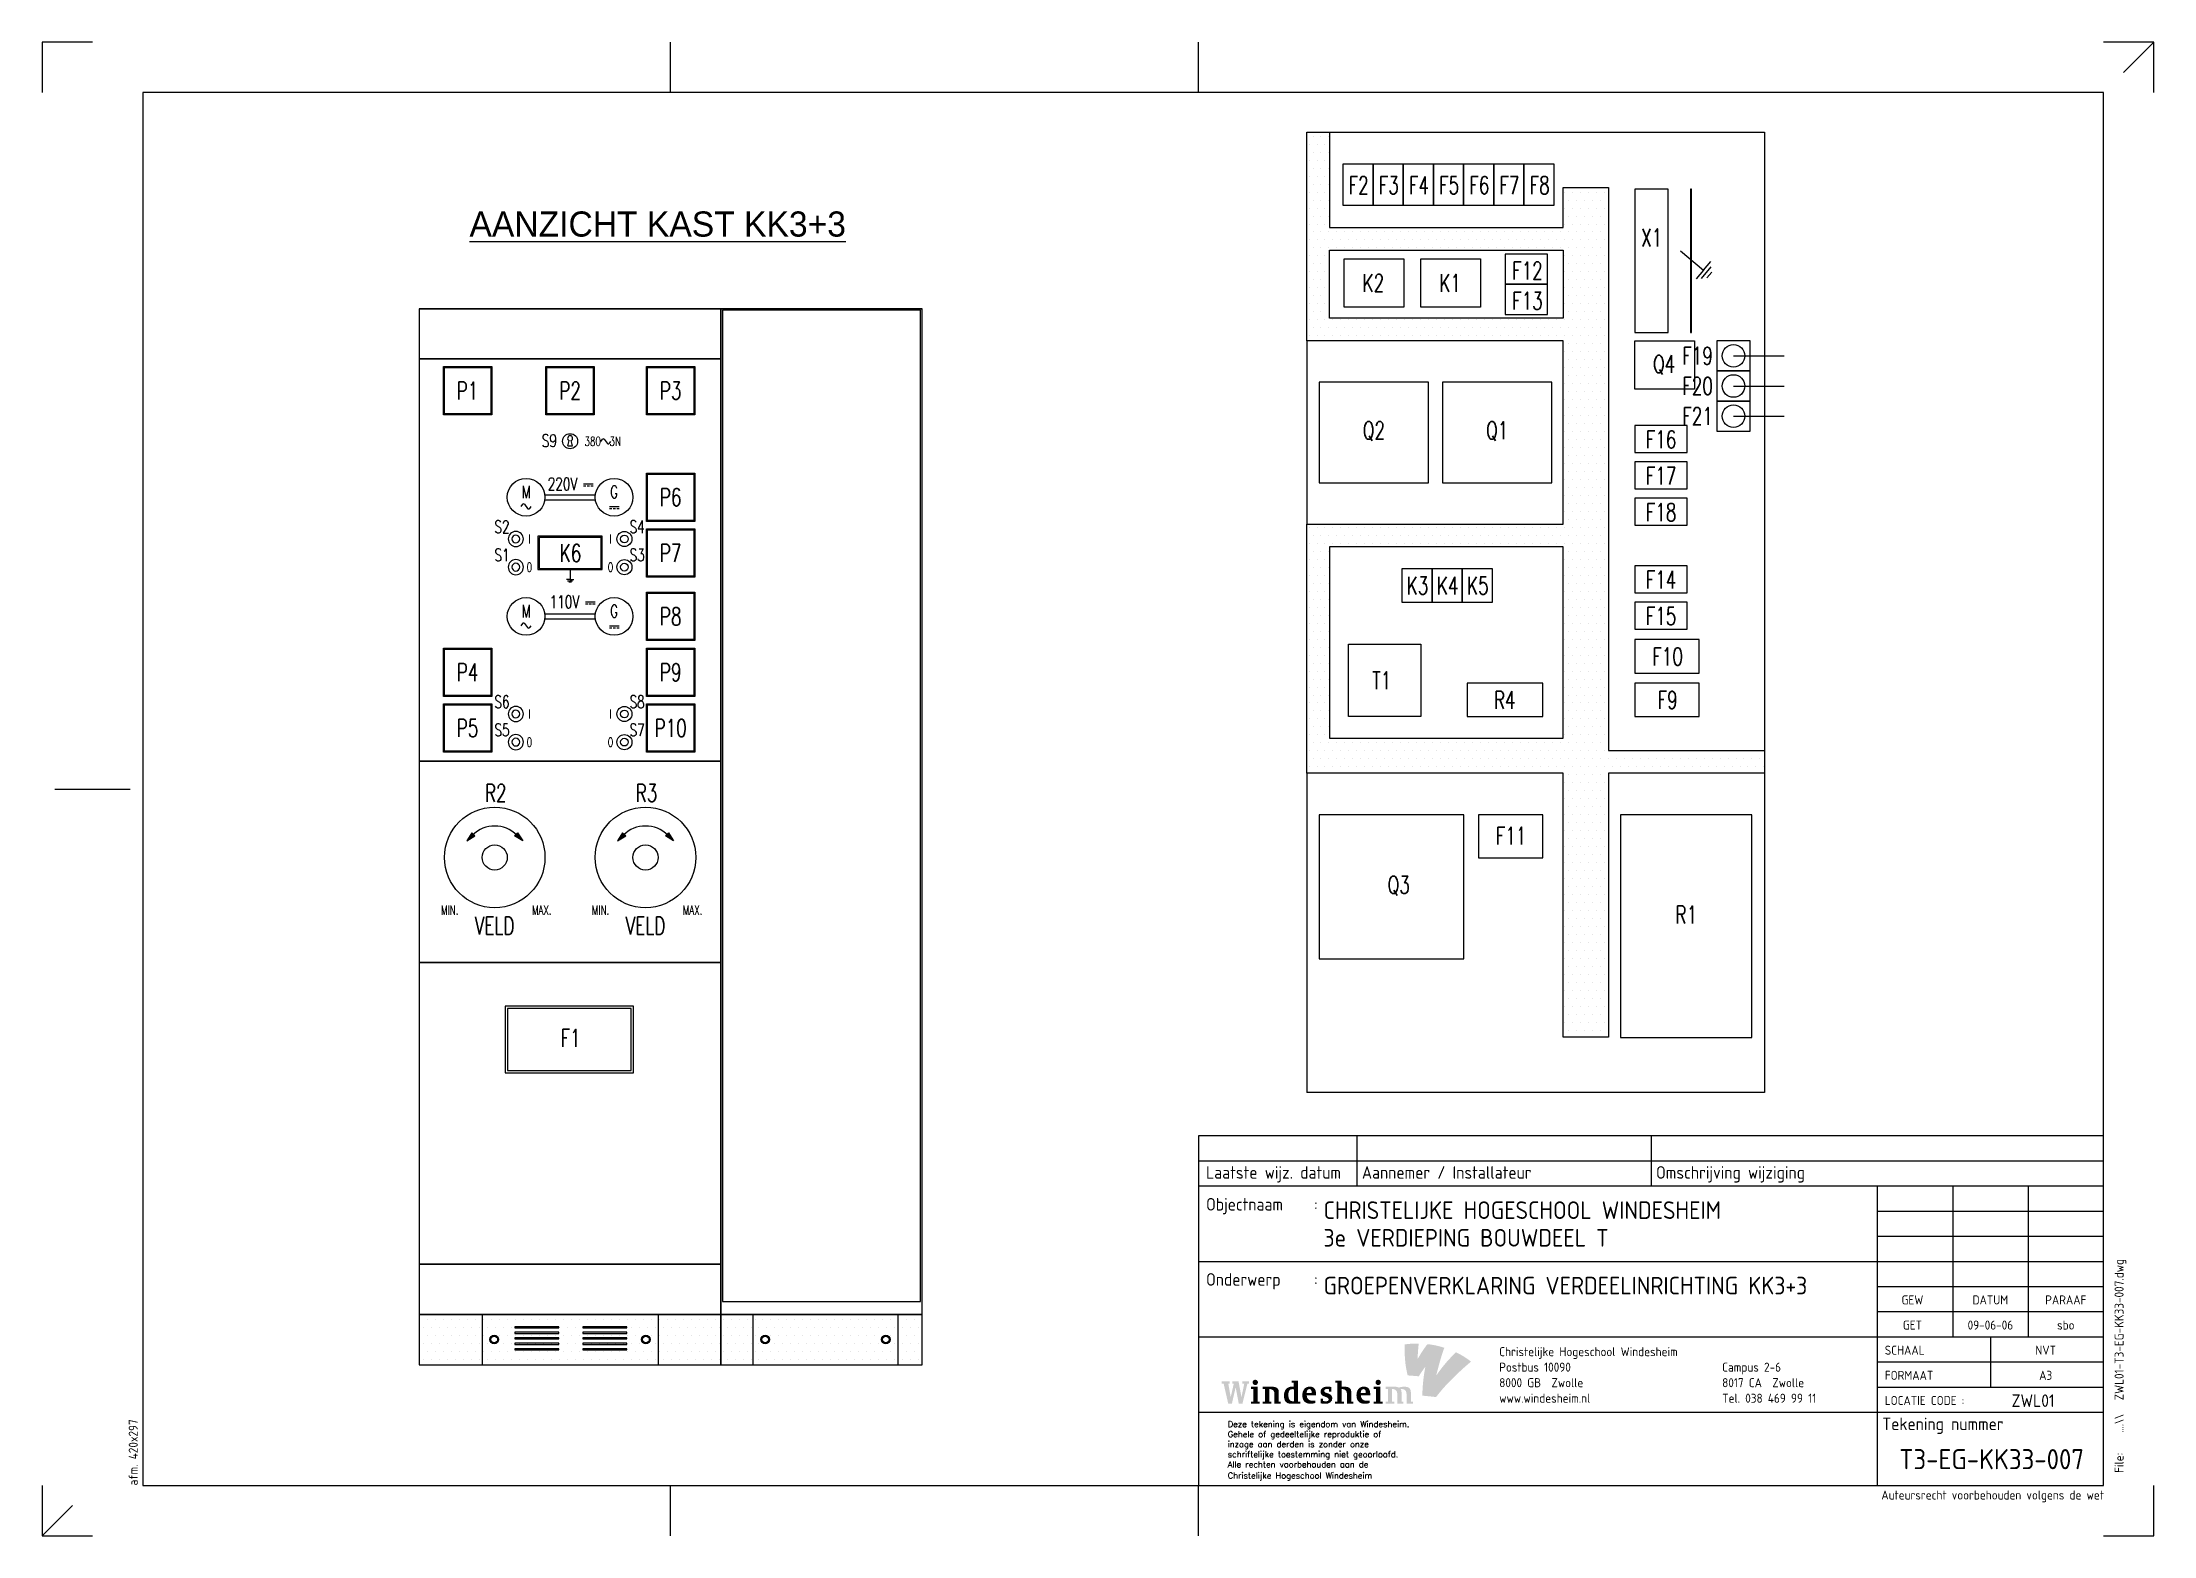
# Model space of a CAD drawing. Header units: millimetres. Extents: x 0 to 420, y 0 to 297.
import ezdxf
from ezdxf.enums import TextEntityAlignment as Align

# ---------------------------------------------------------------- set-up
doc = ezdxf.new("R2010")
doc.units = ezdxf.units.MM
doc.layers.get('0').update_dxf_attribs({"linetype": 'CONTINUOUS'})
for name, color, linetype in [('00att018', 1, 'CONTINUOUS'), ('00att025', 2, 'CONTINUOUS'), ('00att035', 3, 'CONTINUOUS'), ('00att050', 4, 'CONTINUOUS'), ('00kad018', 1, 'CONTINUOUS'), ('00kad025', 2, 'CONTINUOUS'), ('00kad070', 5, 'CONTINUOUS'), ('BL$2----_KADER', 7, 'CONTINUOUS'), ('BL$4----_STEMPEL', 7, 'CONTINUOUS'), ('ByLayer', 2, 'CONTINUOUS'), ('D25', 1, 'CONTINUOUS'), ('D35', 2, 'CONTINUOUS'), ('Kast-aanzicht', 1, 'CONTINUOUS'), ('LAAG_1', 160, 'CONTINUOUS'), ('TEKST-D25', 1, 'CONTINUOUS'), ('TEKST-D35', 2, 'CONTINUOUS')]:
    doc.layers.add(name, color=color, linetype=linetype)
doc.styles.add('BURO-050', font='BUROFONT.shx', dxfattribs={"height": 5})
doc.styles.add('EDU', font='ROMANS.SHX', dxfattribs={"height": 2.5})
doc.styles.add('ISO', font='isocp.shx')
doc.styles.add('ROMANS', font='romans', dxfattribs={"height": 2})

msp = doc.modelspace()

# ---------------------------------------------------------------- texts
at = {"layer": 'D25', "style": 'ROMANS', "width": 0.7}
for s, p in [('380  3N', (111.49, 217.63)), ('I', (113.04, 198.21)), ('0', (113.04, 192.61)), ('I', (113.04, 163.41)), ('0', (113.04, 157.81)), ('MIN.', (81.06, 124.41)), ('MAX.', (99.37, 124.41)), ('MIN.', (111.06, 124.41)), ('MAX.', (129.37, 124.41))]:
    msp.add_text(s, height=1.8, dxfattribs=at).set_placement(p, align=Align.MIDDLE)
at = {"layer": 'D25', "style": 'ROMANS', "text_generation_flag": 2, "width": 0.7}
for s, p in [('I', (96.9, 198.21)), ('0', (96.9, 192.61)), ('I', (96.9, 163.41)), ('0', (96.9, 157.81))]:
    msp.add_text(s, height=1.8, dxfattribs=at).set_placement(p, align=Align.MIDDLE)
at = {"layer": 'Kast-aanzicht', "color": 4, "style": 'BURO-050'}
msp.add_text('%%UAANZICHT KAST KK3+3', height=5, dxfattribs=at).set_placement((84.99, 258.35))
at = {"layer": 'TEKST-D25', "style": 'ROMANS', "width": 0.7}
for s, p in [('220V', (103.48, 209.15)), ('M', (96.25, 207.57)), ('G', (113.75, 207.57)), ('M', (96.25, 183.87)), ('110V', (103.87, 185.72)), ('G', (113.75, 183.87))]:
    msp.add_text(s, height=2.5, dxfattribs=at).set_placement(p, align=Align.MIDDLE)
at = {"layer": 'TEKST-D35', "style": 'ROMANS', "width": 0.7}
for s, height, p in [('F2', 3.5, (261.84, 268.57)), ('F3', 3.5, (267.84, 268.57)), ('F4', 3.5, (273.84, 268.57)), ('F5', 3.5, (279.84, 268.57)), ('F6', 3.5, (285.84, 268.57)), ('F7', 3.5, (291.84, 268.57)), ('F8', 3.5, (297.84, 268.57)), ('X1', 3.5, (320.13, 258.15)), ('F12', 3.5, (295.4, 251.58)), ('K2', 3.5, (264.77, 249.12)), ('K1', 3.5, (280.03, 249.12)), ('F13', 3.5, (295.4, 245.58)), ('F19', 3.5, (329.26, 234.64)), ('Q4', 3.5, (322.61, 232.84)), ('P1', 3.5, (84.6, 227.71)), ('P3', 3.5, (125, 227.71)), ('F20', 3.5, (329.26, 228.64)), ('F21', 3.5, (329.26, 222.64)), ('S9', 2.5, (100.87, 217.77)), ('Q2', 3.5, (264.88, 219.65)), ('Q1', 3.5, (289.4, 219.65)), ('F16', 3.5, (321.99, 218)), ('F17', 3.5, (321.99, 210.77)), ('P6', 3.5, (125, 206.52)), ('S2', 2.5, (91.45, 200.64)), ('S4', 2.5, (118.33, 200.64)), ('F18', 3.5, (321.99, 203.54)), ('S1', 2.5, (91.45, 195.04)), ('K6', 3.5, (105.1, 195.42)), ('S3', 2.5, (118.33, 195.04)), ('P7', 3.5, (125, 195.42)), ('K3', 3.5, (273.55, 188.95)), ('K4', 3.5, (279.55, 188.95)), ('K5', 3.5, (285.55, 188.95)), ('F14', 3.5, (321.99, 190.11)), ('P8', 3.5, (125, 182.82)), ('F15', 3.5, (321.99, 182.88)), ('F10', 3.5, (323.3, 174.84)), ('P4', 3.5, (84.6, 171.72)), ('P9', 3.5, (125, 171.72)), ('T1', 3.5, (266.44, 170.07)), ('S6', 2.5, (91.45, 165.84)), ('S8', 2.5, (118.33, 165.84)), ('R4', 3.5, (290.9, 166.2)), ('F9', 3.5, (323.3, 166.2)), ('P5', 3.5, (84.6, 160.62)), ('S5', 2.5, (91.45, 160.24)), ('S7', 2.5, (118.33, 160.24)), ('P10', 3.5, (125, 160.62)), ('R2', 3.5, (90.21, 147.7)), ('R3', 3.5, (120.21, 147.7)), ('F11', 3.5, (292.17, 139.19)), ('Q3', 3.5, (269.82, 129.27)), ('VELD', 3.5, (90, 121.31)), ('VELD', 3.5, (120, 121.31)), ('R1', 3.5, (327.02, 123.51)), ('F1', 3.5, (105.1, 98.96))]:
    msp.add_text(s, height=height, dxfattribs=at).set_placement(p, align=Align.MIDDLE)
msp.add_text('P2', height=3.5, dxfattribs=at).set_placement((105, 227.71), align=Align.MIDDLE_CENTER)

# ---------------------------------------------------------------- blocks, each defined once
blk = doc.blocks.new('a3-windesheim-hor')
at = {"layer": '00kad018', "color": 1}
for p, q in [((0, 297), (0, 287)), ((10, 297), (0, 297)), ((125, 287), (125, 297)), ((230, 287), (230, 297)), ((420, 297), (410, 297)), ((420, 297), (414, 291)), ((420, 287), (420, 297)), ((2.5, 148.5), (17.5, 148.5)), ((0, 10), (0, 0)), ((125, 0), (125, 10)), ((230, 0), (230, 10)), ((420, 0), (420, 10)), ((0, 0), (6, 6)), ((0, 0), (10, 0)), ((410, 0), (420, 0))]:
    blk.add_line(p, q, dxfattribs=at)
at = {"layer": '00kad070', "color": 5}
for p, q in [((20, 287), (20, 10)), ((410, 287), (20, 287)), ((410, 10), (410, 287)), ((20, 10), (410, 10))]:
    blk.add_line(p, q, dxfattribs=at)
at = {"layer": '00att018', "color": 1, "style": 'ISO'}
blk.add_text('afm. 420x297', height=1.8, rotation=90, dxfattribs=at).set_placement((19, 10))
blk.add_text('Auteursrecht voorbehouden volgens de wet', height=1.8, dxfattribs=at).set_placement((410.08, 7.2), align=Align.RIGHT)
blk = doc.blocks.new('AI9-BLK4')
at = {"layer": 'LAAG_1'}
h = blk.add_hatch(color=40, dxfattribs=at)
edge = h.paths.add_edge_path()
edge.add_spline(control_points=[(7.13, 7.18), (4.76, 4.71), (2.6, 2.64), (-0.67, -2.09), (0, 0.48), (1.33, 5.88), (2.58, 8.98), (0.66, 9.66), (-2.22, 10.26), (-4.13, 10.42), (-5.47, 8.84), (-7.52, 5.49), (-8.07, 4.43), (-8, 6.89), (-7.74, 9.27), (-7.64, 10.61), (-9.57, 10.7), (-11, 10.61), (-13.21, 10.31), (-13.29, 6), (-13.05, 2.03), (-12.01, -2), (-10.76, -2.09), (-7.6, -2.36), (-7.6, -2.36), (-7.12, -1.66), (-6.13, -0.03), (-4.98, 1.41), (-5.44, -0.9), (-5.87, -4.06), (-6.06, -7.16), (-6.12, -8.14), (-6.15, -9.12), (-6.16, -10.06), (-4.67, -10.18), (-0.96, -10.58), (-0.72, -10.61), (-0.72, -10.61), (-0.71, -10.6), (-0.71, -10.6), (-0.7, -10.59), (-0.7, -10.58), (-0.69, -10.58), (0.69, -8.77), (2.26, -6.96), (3.63, -5.5), (4.7, -4.37), (5.74, -3.33), (6.72, -2.37), (9.27, 0.11), (11.5, 2.08), (13.21, 3.49), (11.03, 5.13), (9.48, 6.13), (7.13, 7.18)], knot_values=[0, 0, 0, 0, 1, 1, 1, 2, 2, 2, 3, 3, 3, 4, 4, 4, 5, 5, 5, 6, 6, 6, 7, 7, 7, 8, 8, 8, 9, 9, 9, 10, 10, 10, 11, 11, 11, 12, 12, 12, 13, 13, 13, 14, 14, 14, 15, 15, 15, 16, 16, 16, 17, 17, 17, 18, 18, 18, 18], degree=3, periodic=0)
h = blk.add_hatch(color=154, dxfattribs=at)
edge = h.paths.add_edge_path()
edge.add_spline(control_points=[(-0.71, -10.6), (-0.71, -10.6), (-0.71, -10.6), (-0.71, -10.6), (-0.74, -10.63), (-0.72, -10.62), (-0.71, -10.6)], knot_values=[0, 0, 0, 0, 1, 1, 1, 2, 2, 2, 2], degree=3, periodic=0)
h = blk.add_hatch(color=154, dxfattribs=at)
edge = h.paths.add_edge_path()
edge.add_spline(control_points=[(-0.71, -10.6), (-0.71, -10.6), (-0.7, -10.6), (-0.7, -10.6), (-0.67, -10.57), (-0.69, -10.59), (-0.71, -10.6)], knot_values=[0, 0, 0, 0, 1, 1, 1, 2, 2, 2, 2], degree=3, periodic=0)
blk = doc.blocks.new('AI9-BLK3')
at = {"layer": 'LAAG_1'}
h = blk.add_hatch(color=154, dxfattribs=at)
edge = h.paths.add_edge_path()
edge.add_spline(control_points=[(-27.78, 3.24), (-27.78, 3.24), (-29.75, -4.72), (-29.75, -4.72), (-29.75, -4.72), (-31.22, -4.72), (-31.22, -4.72), (-31.22, -4.72), (-32.46, 1.79), (-32.46, 1.79), (-32.46, 1.79), (-33.95, -4.72), (-33.95, -4.72), (-33.95, -4.72), (-35.41, -4.72), (-35.41, -4.72), (-35.41, -4.72), (-37.24, 3.24), (-37.24, 3.24), (-37.24, 3.24), (-38.03, 3.24), (-38.03, 3.24), (-38.03, 3.24), (-38.03, 4.16), (-38.03, 4.16), (-38.03, 4.16), (-34.81, 4.16), (-34.81, 4.16), (-34.81, 4.16), (-34.81, 3.24), (-34.81, 3.24), (-34.81, 3.24), (-35.38, 3.24), (-35.38, 3.24), (-35.38, 3.24), (-34.43, -2.11), (-34.43, -2.11), (-34.43, -2.11), (-33.18, 3.26), (-33.18, 3.26), (-33.18, 3.26), (-33.73, 3.26), (-33.73, 3.26), (-33.73, 3.26), (-33.73, 4.16), (-33.73, 4.16), (-33.73, 4.16), (-31.32, 4.16), (-31.32, 4.16), (-31.32, 4.16), (-30.15, -2.11), (-30.15, -2.11), (-30.15, -2.11), (-29.03, 3.24), (-29.03, 3.24), (-29.03, 3.24), (-29.84, 3.24), (-29.84, 3.24), (-29.84, 3.24), (-29.84, 4.16), (-29.84, 4.16), (-29.84, 4.16), (-27.18, 4.16), (-27.18, 4.16), (-27.18, 4.16), (-27.18, 3.24), (-27.18, 3.24), (-27.18, 3.24), (-27.78, 3.24), (-27.78, 3.24)], knot_values=[0, 0, 0, 0, 1, 1, 1, 2, 2, 2, 3, 3, 3, 4, 4, 4, 5, 5, 5, 6, 6, 6, 7, 7, 7, 8, 8, 8, 9, 9, 9, 10, 10, 10, 11, 11, 11, 12, 12, 12, 13, 13, 13, 14, 14, 14, 15, 15, 15, 16, 16, 16, 17, 17, 17, 18, 18, 18, 19, 19, 19, 20, 20, 20, 21, 21, 21, 22, 22, 22, 23, 23, 23, 23], degree=3, periodic=0)
h = blk.add_hatch(color=154, dxfattribs=at)
edge = h.paths.add_edge_path()
edge.add_spline(control_points=[(-26.42, -4.7), (-26.42, -4.7), (-26.42, -3.87), (-26.42, -3.87), (-26.42, -3.87), (-25.47, -3.87), (-25.47, -3.87), (-25.47, -3.87), (-25.47, 1.17), (-25.47, 1.17), (-25.47, 1.17), (-26.42, 1.17), (-26.42, 1.17), (-26.42, 1.17), (-26.42, 1.99), (-26.42, 1.99), (-26.42, 1.99), (-23.75, 1.99), (-23.75, 1.99), (-23.75, 1.99), (-23.75, -3.87), (-23.75, -3.87), (-23.75, -3.87), (-22.88, -3.87), (-22.88, -3.87), (-22.88, -3.87), (-22.88, -4.7), (-22.88, -4.7), (-22.88, -4.7), (-26.42, -4.7), (-26.42, -4.7)], knot_values=[0, 0, 0, 0, 1, 1, 1, 2, 2, 2, 3, 3, 3, 4, 4, 4, 5, 5, 5, 6, 6, 6, 7, 7, 7, 8, 8, 8, 9, 9, 9, 10, 10, 10, 10], degree=3, periodic=0)
edge = h.paths.add_edge_path()
edge.add_spline(control_points=[(-24.66, 2.67), (-25.25, 2.67), (-25.71, 3.15), (-25.71, 3.74), (-25.71, 4.33), (-25.25, 4.79), (-24.66, 4.79), (-24.07, 4.79), (-23.58, 4.33), (-23.58, 3.74), (-23.58, 3.15), (-24.07, 2.67), (-24.66, 2.67)], knot_values=[0, 0, 0, 0, 1, 1, 1, 2, 2, 2, 3, 3, 3, 4, 4, 4, 4], degree=3, periodic=0)
h = blk.add_hatch(color=154, dxfattribs=at)
edge = h.paths.add_edge_path()
edge.add_spline(control_points=[(-17.02, -4.7), (-17.02, -4.7), (-17.02, -0.94), (-17.02, -0.94), (-17.02, -0.3), (-17.19, 0.21), (-17.5, 0.52), (-17.87, 0.9), (-18.34, 1.07), (-18.89, 1.07), (-18.95, 1.07), (-19.03, 1.07), (-19.09, 1.06), (-19.09, 1.06), (-19.09, -3.87), (-19.09, -3.87), (-19.09, -3.87), (-18.24, -3.87), (-18.24, -3.87), (-18.24, -3.87), (-18.24, -4.7), (-18.24, -4.7), (-18.24, -4.7), (-21.72, -4.7), (-21.72, -4.7), (-21.72, -4.7), (-21.72, -3.87), (-21.72, -3.87), (-21.72, -3.87), (-20.8, -3.87), (-20.8, -3.87), (-20.8, -3.87), (-20.8, 1.17), (-20.8, 1.17), (-20.8, 1.17), (-21.72, 1.17), (-21.72, 1.17), (-21.72, 1.17), (-21.72, 1.99), (-21.72, 1.99), (-21.72, 1.99), (-19.44, 1.99), (-19.44, 1.99), (-19.15, 1.99), (-18.89, 2.03), (-18.56, 2.03), (-16.96, 2.03), (-16.32, 1.86), (-15.88, 1.41), (-15.46, 1), (-15.3, 0.57), (-15.3, -0.15), (-15.3, -0.15), (-15.3, -3.87), (-15.3, -3.87), (-15.3, -3.87), (-14.5, -3.87), (-14.5, -3.87), (-14.5, -3.87), (-14.5, -4.7), (-14.5, -4.7), (-14.5, -4.7), (-17.02, -4.7), (-17.02, -4.7)], knot_values=[0, 0, 0, 0, 1, 1, 1, 2, 2, 2, 3, 3, 3, 4, 4, 4, 5, 5, 5, 6, 6, 6, 7, 7, 7, 8, 8, 8, 9, 9, 9, 10, 10, 10, 11, 11, 11, 12, 12, 12, 13, 13, 13, 14, 14, 14, 15, 15, 15, 16, 16, 16, 17, 17, 17, 18, 18, 18, 19, 19, 19, 20, 20, 20, 21, 21, 21, 21], degree=3, periodic=0)
h = blk.add_hatch(color=154, dxfattribs=at)
edge = h.paths.add_edge_path(flags=16)
edge.add_spline(control_points=[(-6.76, -4.7), (-6.76, -4.7), (-6.76, -3.87), (-6.76, -3.87), (-6.76, -3.87), (-7.62, -3.87), (-7.62, -3.87), (-7.62, -3.87), (-7.62, 4.46), (-7.62, 4.46), (-7.62, 4.46), (-10.2, 4.46), (-10.2, 4.46), (-10.2, 4.46), (-10.2, 3.64), (-10.2, 3.64), (-10.2, 3.64), (-9.32, 3.64), (-9.32, 3.64), (-9.32, 3.64), (-9.32, 1.95), (-9.32, 1.95), (-9.59, 2), (-9.79, 2.04), (-10.19, 2.04), (-11.95, 2.04), (-13.23, 0.68), (-13.23, -1.45), (-13.23, -3.83), (-12.29, -4.77), (-10.28, -4.77), (-9.86, -4.77), (-9.32, -4.7), (-9.12, -4.7), (-9.12, -4.7), (-6.76, -4.7), (-6.76, -4.7)], knot_values=[0, 0, 0, 0, 1, 1, 1, 2, 2, 2, 3, 3, 3, 4, 4, 4, 5, 5, 5, 6, 6, 6, 7, 7, 7, 8, 8, 8, 9, 9, 9, 10, 10, 10, 11, 11, 11, 12, 12, 12, 12], degree=3, periodic=0)
edge = h.paths.add_edge_path()
edge.add_spline(control_points=[(-9.28, -3.73), (-9.49, -3.76), (-9.62, -3.78), (-9.79, -3.78), (-10.77, -3.78), (-11.52, -3.12), (-11.52, -1.21), (-11.52, 0.4), (-10.88, 1.06), (-10, 1.06), (-9.71, 1.06), (-9.48, 1.02), (-9.28, 0.97), (-9.28, 0.97), (-9.28, -3.73), (-9.28, -3.73)], knot_values=[0, 0, 0, 0, 1, 1, 1, 2, 2, 2, 3, 3, 3, 4, 4, 4, 5, 5, 5, 5], degree=3, periodic=0)
h = blk.add_hatch(color=154, dxfattribs=at)
edge = h.paths.add_edge_path(flags=16)
edge.add_spline(control_points=[(-0.43, -1.4), (-0.43, 1.03), (-1.16, 2.05), (-3.05, 2.05), (-4.8, 2.05), (-5.93, 0.7), (-5.93, -1.35), (-5.93, -3.59), (-4.75, -4.76), (-2.66, -4.76), (-1.92, -4.76), (-1.25, -4.65), (-0.71, -4.43), (-0.71, -4.43), (-0.71, -3.47), (-0.71, -3.47), (-1.15, -3.57), (-1.59, -3.59), (-2.01, -3.59), (-3.43, -3.59), (-4.18, -2.54), (-4.18, -1.4), (-4.18, -1.4), (-0.43, -1.4), (-0.43, -1.4)], knot_values=[0, 0, 0, 0, 1, 1, 1, 2, 2, 2, 3, 3, 3, 4, 4, 4, 5, 5, 5, 6, 6, 6, 7, 7, 7, 8, 8, 8, 8], degree=3, periodic=0)
edge = h.paths.add_edge_path()
edge.add_spline(control_points=[(-2.19, -0.48), (-2.19, -0.48), (-4.21, -0.48), (-4.21, -0.48), (-4.21, 0.48), (-3.76, 1.08), (-3.17, 1.08), (-2.58, 1.08), (-2.19, 0.63), (-2.19, -0.48)], knot_values=[0, 0, 0, 0, 1, 1, 1, 2, 2, 2, 3, 3, 3, 3], degree=3, periodic=0)
h = blk.add_hatch(color=154, dxfattribs=at)
edge = h.paths.add_edge_path()
edge.add_spline(control_points=[(3.18, -4.79), (2.42, -4.79), (1.53, -4.63), (1.31, -4.55), (1.31, -4.55), (1.31, -2.67), (1.31, -2.67), (1.31, -2.67), (2.34, -2.67), (2.34, -2.67), (2.34, -2.67), (2.34, -3.62), (2.34, -3.62), (2.58, -3.7), (2.94, -3.79), (3.32, -3.79), (4.14, -3.79), (4.53, -3.52), (4.53, -3.03), (4.53, -2.53), (4.09, -2.3), (3.53, -2.1), (3.53, -2.1), (2.71, -1.81), (2.71, -1.81), (1.84, -1.5), (1.32, -0.99), (1.32, 0.08), (1.32, 1.19), (2.31, 2.08), (3.93, 2.08), (4.57, 2.08), (5.29, 2), (5.66, 1.88), (5.66, 1.88), (5.66, 0.04), (5.66, 0.04), (5.66, 0.04), (4.69, 0.04), (4.69, 0.04), (4.69, 0.04), (4.69, 1), (4.69, 1), (4.43, 1.07), (4.17, 1.11), (3.89, 1.11), (3.16, 1.11), (2.8, 0.83), (2.8, 0.37), (2.8, -0.04), (3.05, -0.24), (3.64, -0.43), (3.64, -0.43), (4.44, -0.7), (4.44, -0.7), (5.37, -1.01), (6, -1.57), (6, -2.6), (6, -4), (4.84, -4.79), (3.18, -4.79)], knot_values=[0, 0, 0, 0, 1, 1, 1, 2, 2, 2, 3, 3, 3, 4, 4, 4, 5, 5, 5, 6, 6, 6, 7, 7, 7, 8, 8, 8, 9, 9, 9, 10, 10, 10, 11, 11, 11, 12, 12, 12, 13, 13, 13, 14, 14, 14, 15, 15, 15, 16, 16, 16, 17, 17, 17, 18, 18, 18, 19, 19, 19, 20, 20, 20, 20], degree=3, periodic=0)
h = blk.add_hatch(color=154, dxfattribs=at)
edge = h.paths.add_edge_path()
edge.add_spline(control_points=[(11.81, -4.7), (11.81, -4.7), (11.81, -1.02), (11.81, -1.02), (11.81, -0.32), (11.67, 0.19), (11.34, 0.52), (10.95, 0.91), (10.48, 1.07), (9.97, 1.07), (9.88, 1.07), (9.79, 1.06), (9.75, 1.06), (9.75, 1.06), (9.75, -3.87), (9.75, -3.87), (9.75, -3.87), (10.59, -3.87), (10.59, -3.87), (10.59, -3.87), (10.59, -4.7), (10.59, -4.7), (10.59, -4.7), (7.11, -4.7), (7.11, -4.7), (7.11, -4.7), (7.11, -3.87), (7.11, -3.87), (7.11, -3.87), (8.03, -3.87), (8.03, -3.87), (8.03, -3.87), (8.03, 3.64), (8.03, 3.64), (8.03, 3.64), (7.16, 3.64), (7.16, 3.64), (7.16, 3.64), (7.16, 4.46), (7.16, 4.46), (7.16, 4.46), (9.75, 4.46), (9.75, 4.46), (9.75, 4.46), (9.75, 1.99), (9.75, 1.99), (9.93, 2), (10.23, 2.03), (10.54, 2.03), (11.88, 2.03), (12.52, 1.84), (12.96, 1.4), (13.39, 0.97), (13.53, 0.51), (13.53, -0.15), (13.53, -0.15), (13.53, -3.87), (13.53, -3.87), (13.53, -3.87), (14.34, -3.87), (14.34, -3.87), (14.34, -3.87), (14.34, -4.7), (14.34, -4.7), (14.34, -4.7), (11.81, -4.7), (11.81, -4.7)], knot_values=[0, 0, 0, 0, 1, 1, 1, 2, 2, 2, 3, 3, 3, 4, 4, 4, 5, 5, 5, 6, 6, 6, 7, 7, 7, 8, 8, 8, 9, 9, 9, 10, 10, 10, 11, 11, 11, 12, 12, 12, 13, 13, 13, 14, 14, 14, 15, 15, 15, 16, 16, 16, 17, 17, 17, 18, 18, 18, 19, 19, 19, 20, 20, 20, 21, 21, 21, 22, 22, 22, 22], degree=3, periodic=0)
h = blk.add_hatch(color=154, dxfattribs=at)
edge = h.paths.add_edge_path(flags=16)
edge.add_spline(control_points=[(21.09, -1.4), (21.09, 1.03), (20.36, 2.05), (18.47, 2.05), (16.72, 2.05), (15.6, 0.7), (15.6, -1.35), (15.6, -3.59), (16.77, -4.76), (18.87, -4.76), (19.6, -4.76), (20.27, -4.65), (20.81, -4.43), (20.81, -4.43), (20.81, -3.47), (20.81, -3.47), (20.37, -3.57), (19.93, -3.59), (19.52, -3.59), (18.09, -3.59), (17.35, -2.54), (17.35, -1.4), (17.35, -1.4), (21.09, -1.4), (21.09, -1.4)], knot_values=[0, 0, 0, 0, 1, 1, 1, 2, 2, 2, 3, 3, 3, 4, 4, 4, 5, 5, 5, 6, 6, 6, 7, 7, 7, 8, 8, 8, 8], degree=3, periodic=0)
edge = h.paths.add_edge_path()
edge.add_spline(control_points=[(19.33, -0.48), (19.33, -0.48), (17.31, -0.48), (17.31, -0.48), (17.31, 0.48), (17.76, 1.08), (18.35, 1.08), (18.94, 1.08), (19.33, 0.63), (19.33, -0.48)], knot_values=[0, 0, 0, 0, 1, 1, 1, 2, 2, 2, 3, 3, 3, 3], degree=3, periodic=0)
h = blk.add_hatch(color=154, dxfattribs=at)
edge = h.paths.add_edge_path()
edge.add_spline(control_points=[(22.47, -4.7), (22.47, -4.7), (22.47, -3.87), (22.47, -3.87), (22.47, -3.87), (23.42, -3.87), (23.42, -3.87), (23.42, -3.87), (23.42, 1.17), (23.42, 1.17), (23.42, 1.17), (22.47, 1.17), (22.47, 1.17), (22.47, 1.17), (22.47, 1.99), (22.47, 1.99), (22.47, 1.99), (25.13, 1.99), (25.13, 1.99), (25.13, 1.99), (25.13, -3.87), (25.13, -3.87), (25.13, -3.87), (26, -3.87), (26, -3.87), (26, -3.87), (26, -4.7), (26, -4.7), (26, -4.7), (22.47, -4.7), (22.47, -4.7)], knot_values=[0, 0, 0, 0, 1, 1, 1, 2, 2, 2, 3, 3, 3, 4, 4, 4, 5, 5, 5, 6, 6, 6, 7, 7, 7, 8, 8, 8, 9, 9, 9, 10, 10, 10, 10], degree=3, periodic=0)
edge = h.paths.add_edge_path()
edge.add_spline(control_points=[(24.23, 2.67), (23.64, 2.67), (23.18, 3.15), (23.18, 3.74), (23.18, 4.33), (23.64, 4.79), (24.23, 4.79), (24.82, 4.79), (25.31, 4.33), (25.31, 3.74), (25.31, 3.15), (24.82, 2.67), (24.23, 2.67)], knot_values=[0, 0, 0, 0, 1, 1, 1, 2, 2, 2, 3, 3, 3, 4, 4, 4, 4], degree=3, periodic=0)
h = blk.add_hatch(color=154, dxfattribs=at)
edge = h.paths.add_edge_path()
edge.add_spline(control_points=[(35.52, -4.7), (35.52, -4.7), (35.52, -0.89), (35.52, -0.89), (35.52, -0.3), (35.34, 0.21), (35.04, 0.52), (34.66, 0.9), (34.24, 1.07), (33.55, 1.07), (33.41, 1.07), (33.28, 1.05), (33.17, 1.03), (33.4, 0.83), (33.52, 0.35), (33.52, -0.07), (33.52, -0.07), (33.52, -3.87), (33.52, -3.87), (33.52, -3.87), (34.3, -3.87), (34.3, -3.87), (34.3, -3.87), (34.3, -4.7), (34.3, -4.7), (34.3, -4.7), (31.82, -4.7), (31.82, -4.7), (31.82, -4.7), (31.82, -0.89), (31.82, -0.89), (31.82, -0.18), (31.64, 0.24), (31.34, 0.53), (30.95, 0.92), (30.5, 1.07), (30.01, 1.07), (29.96, 1.07), (29.9, 1.06), (29.8, 1.06), (29.8, 1.06), (29.8, -3.87), (29.8, -3.87), (29.8, -3.87), (30.64, -3.87), (30.64, -3.87), (30.64, -3.87), (30.64, -4.7), (30.64, -4.7), (30.64, -4.7), (27.17, -4.7), (27.17, -4.7), (27.17, -4.7), (27.17, -3.87), (27.17, -3.87), (27.17, -3.87), (28.09, -3.87), (28.09, -3.87), (28.09, -3.87), (28.09, 1.17), (28.09, 1.17), (28.09, 1.17), (27.17, 1.17), (27.17, 1.17), (27.17, 1.17), (27.17, 1.99), (27.17, 1.99), (27.17, 1.99), (29.58, 1.99), (29.58, 1.99), (29.86, 1.99), (30.2, 2.03), (30.42, 2.03), (31.35, 2.03), (31.94, 1.93), (32.49, 1.67), (32.96, 1.86), (33.67, 2.01), (34.45, 2.01), (35.63, 2.01), (36.25, 1.82), (36.67, 1.4), (37.08, 0.99), (37.23, 0.53), (37.23, -0.08), (37.23, -0.08), (37.23, -3.87), (37.23, -3.87), (37.23, -3.87), (38.03, -3.87), (38.03, -3.87), (38.03, -3.87), (38.03, -4.7), (38.03, -4.7), (38.03, -4.7), (35.52, -4.7), (35.52, -4.7)], knot_values=[0, 0, 0, 0, 1, 1, 1, 2, 2, 2, 3, 3, 3, 4, 4, 4, 5, 5, 5, 6, 6, 6, 7, 7, 7, 8, 8, 8, 9, 9, 9, 10, 10, 10, 11, 11, 11, 12, 12, 12, 13, 13, 13, 14, 14, 14, 15, 15, 15, 16, 16, 16, 17, 17, 17, 18, 18, 18, 19, 19, 19, 20, 20, 20, 21, 21, 21, 22, 22, 22, 23, 23, 23, 24, 24, 24, 25, 25, 25, 26, 26, 26, 27, 27, 27, 28, 28, 28, 29, 29, 29, 30, 30, 30, 31, 31, 31, 32, 32, 32, 32], degree=3, periodic=0)
blk = doc.blocks.new('CHW_ONDERHOEK')
at = {"layer": '00kad025', "color": 2}
for p, q in [((-190, 79.5), (-190, 69.5)), ((-10, 79.5), (-190, 79.5)), ((-158.5, 79.5), (-158.5, 69.5)), ((-100, 79.5), (-100, 69.5)), ((-10, 74.5), (-190, 74.5)), ((-40, 69.5), (-40, 39.5)), ((-25, 69.5), (-25, 39.5)), ((-10, 64.5), (-55, 64.5)), ((-10, 59.5), (-55, 59.5)), ((-10, 54.5), (-55, 54.5)), ((-10, 49.5), (-55, 49.5)), ((-32.5, 39.5), (-32.5, 34.5)), ((-32.5, 34.5), (-32.5, 29.5))]:
    blk.add_line(p, q, dxfattribs=at)
at = {"layer": '00kad070', "color": 5}
for p, q in [((-10, 69.5), (-190, 69.5)), ((-190, 69.5), (-190, 10)), ((-55, 69.5), (-55, 10)), ((-55, 54.5), (-190, 54.5)), ((-10, 44.5), (-55, 44.5)), ((-10, 39.5), (-190, 39.5)), ((-10, 34.5), (-55, 34.5)), ((-10, 29.5), (-55, 29.5)), ((-55, 24.5), (-190, 24.5)), ((-10, 24.5), (-55, 24.5))]:
    blk.add_line(p, q, dxfattribs=at)
at = {"color": 7, "xscale": 0.5, "yscale": 0.5, "zscale": 0.5}
for name, p in [('AI9-BLK4', (-142.4, 32.89)), ('AI9-BLK3', (-166.39, 28.63))]:
    blk.add_blockref(name, p, dxfattribs=at)
at = {"color": 1, "style": 'ISO'}
for s, p in [('Christelijke Hogeschool Windesheim', (-130.19, 35.71)), ('Postbus 10090', (-130.19, 32.63)), ('Campus 2-6', (-85.85, 32.63)), ('8000 GB  Zwolle', (-130.19, 29.54)), ('8017 CA  Zwolle', (-85.85, 29.54)), ('www.windesheim.nl', (-130.19, 26.45)), ('Tel. 038 469 99 11', (-85.85, 26.45))]:
    blk.add_text(s, height=1.8, dxfattribs=at).set_placement(p)
at = {"layer": '00att018', "color": 1, "style": 'ISO'}
for s, p in [('GEW', (-48, 46)), ('DATUM', (-32.5, 46)), ('PARAAF', (-17.5, 46)), ('GET', (-48, 41))]:
    blk.add_text(s, height=1.8, dxfattribs=at).set_placement(p, align=Align.CENTER)
for s, p in [('SCHAAL', (-53.5, 36)), ('FORMAAT', (-53.5, 31))]:
    blk.add_text(s, height=1.8, dxfattribs=at).set_placement(p)
at = {"layer": '00att018', "color": 1, "linetype": 'Continuous', "style": 'EDU'}
for s, p in [('Deze tekening is eigendom van Windesheim.', (-184.2, 21.6)), ('Gehele of gedeeltelijke reproduktie of', (-184.2, 19.6)), ('inzage aan derden is zonder onze', (-184.2, 17.6)), ('schriftelijke toestemming niet geoorloofd.', (-184.2, 15.6)), ('Alle rechten voorbehouden aan de', (-184.2, 13.6)), ('Christelijke Hogeschool Windesheim', (-184.2, 11.38))]:
    blk.add_text(s, height=1.2, dxfattribs=at).set_placement(p)
at = {"layer": '00att018', "color": 1, "style": 'ISO', "width": 0.9}
blk.add_text('....\\\\', height=1.8, rotation=90, dxfattribs=at).set_placement((-6, 20.5))
at = {"layer": '00att018', "color": 1, "style": 'ISO'}
blk.add_text('File:', height=1.8, rotation=90, dxfattribs=at).set_placement((-6, 12.5))
for tag, p in [('WZ_CODED', (-48, 66.07)), ('WZ_DATUMD', (-32.5, 66.07)), ('WZ_WZGOEDD', (-17.5, 66.07)), ('WZ_CODEC', (-48, 61.07)), ('WZ_DATUMC', (-32.5, 61.07)), ('WZ_WZGOEDC', (-17.5, 61.07)), ('WZ_CODEB', (-48, 56.07)), ('WZ_DATUMB', (-32.5, 56.07)), ('WZ_WZGOEDB', (-17.5, 56.07)), ('WZ_CODEA', (-48, 51.07)), ('WZ_DATUMA', (-32.5, 51.07)), ('WZ_WZGOEDA', (-17.5, 51.07)), ('TKDATCREAT', (-32.5, 41)), ('TKINIT', (-17.5, 41)), ('TKSCHAAL', (-21.5, 36)), ('TKFORMAAT', (-21.5, 31))]:
    blk.add_attdef(tag, text='', height=1.8, dxfattribs=at).set_placement(p, align=Align.CENTER)
blk.add_attdef('DWGNAME', (-6, 26.93), '', height=1.8, rotation=90, dxfattribs=at)
at = {"layer": '00att025', "color": 2, "style": 'ISO'}
for s, p in [('Objectnaam', (-188.5, 64.67)), ('Onderwerp', (-188.5, 49.72)), ('Tekening nummer', (-54, 21))]:
    blk.add_text(s, height=2.5, dxfattribs=at).set_placement(p)
at = {"layer": '00att025', "style": 'ISO'}
for p in [(-167.02, 64.67), (-167.02, 49.78)]:
    blk.add_text(':', height=2.5, dxfattribs=at).set_placement(p)
at = {"layer": '00att025', "color": 1, "style": 'ISO'}
blk.add_text('LOCATIE CODE :', height=1.8, dxfattribs=at).set_placement((-53.5, 26))
at = {"layer": '00att025', "color": 2, "style": 'ISO'}
for tag, p in [('WZ_DATUM', (-184, 75.9)), ('WZ_AANNEMER_INSTALATEUR', (-157.5, 75.9)), ('WZ_OMSCHR', (-99, 75.9))]:
    blk.add_attdef(tag, p, '', height=2.5, dxfattribs=at)
at = {"layer": '00att025', "color": 3, "style": 'ISO'}
blk.add_attdef('TKVRIJ2', text='', height=2.5, dxfattribs=at).set_placement((-24, 25.62), align=Align.CENTER)
at = {"layer": '00att035', "color": 3, "style": 'ISO'}
for s, p in [('Laatste wijz. datum', (-188.5, 71)), ('Aannemer / Installateur', (-157.5, 71)), ('Omschrijving wijziging', (-99, 71))]:
    blk.add_text(s, height=2.5, dxfattribs=at).set_placement(p)
for tag, p in [('PROMSCHR', (-165.14, 63)), ('TK1OMSCHR', (-165.14, 57.5)), ('TK2OMSCHR', (-165.14, 48)), ('TKVRIJ1', (-165.14, 42.5))]:
    blk.add_attdef(tag, p, '', height=3.5, dxfattribs=at)
at = {"layer": '00att050', "color": 4, "style": 'ISO'}
blk.add_attdef('TKFASE', text='', height=5, dxfattribs=at).set_placement((-14.5, 82), align=Align.RIGHT)
blk.add_attdef('TKTEKNR', text='', height=5, dxfattribs=at).set_placement((-32.25, 13.23), align=Align.CENTER)
blk = doc.blocks.new('*X6')
at = {"color": 0}
for p, q in [((165.1, 66.675), (165.1, 66.675)), ((165.1, 63.5), (165.1, 63.5)), ((165.89375, 65.0875), (165.89375, 65.0875)), ((166.6875, 66.675), (166.6875, 66.675)), ((166.6875, 63.5), (166.6875, 63.5)), ((167.48125, 65.0875), (167.48125, 65.0875)), ((168.275, 66.675), (168.275, 66.675)), ((168.275, 63.5), (168.275, 63.5)), ((169.06875, 65.0875), (169.06875, 65.0875)), ((169.8625, 66.675), (169.8625, 66.675)), ((169.8625, 63.5), (169.8625, 63.5)), ((170.65625, 65.0875), (170.65625, 65.0875)), ((171.45, 66.675), (171.45, 66.675)), ((171.45, 63.5), (171.45, 63.5)), ((172.24375, 65.0875), (172.24375, 65.0875)), ((173.0375, 66.675), (173.0375, 66.675)), ((173.0375, 63.5), (173.0375, 63.5)), ((173.83125, 65.0875), (173.83125, 65.0875)), ((174.625, 66.675), (174.625, 66.675)), ((174.625, 63.5), (174.625, 63.5)), ((175.41875, 65.0875), (175.41875, 65.0875)), ((176.2125, 66.675), (176.2125, 66.675)), ((176.2125, 63.5), (176.2125, 63.5)), ((177.00625, 65.0875), (177.00625, 65.0875)), ((177.8, 66.675), (177.8, 66.675)), ((177.8, 63.5), (177.8, 63.5)), ((178.59375, 65.0875), (178.59375, 65.0875)), ((179.3875, 66.675), (179.3875, 66.675)), ((179.3875, 63.5), (179.3875, 63.5)), ((180.18125, 65.0875), (180.18125, 65.0875)), ((180.975, 66.675), (180.975, 66.675)), ((180.975, 63.5), (180.975, 63.5)), ((181.76875, 65.0875), (181.76875, 65.0875)), ((182.5625, 66.675), (182.5625, 66.675)), ((182.5625, 63.5), (182.5625, 63.5)), ((183.35625, 65.0875), (183.35625, 65.0875)), ((184.15, 66.675), (184.15, 66.675)), ((184.15, 63.5), (184.15, 63.5)), ((184.94375, 65.0875), (184.94375, 65.0875)), ((185.7375, 66.675), (185.7375, 66.675)), ((185.7375, 63.5), (185.7375, 63.5)), ((186.53125, 65.0875), (186.53125, 65.0875)), ((187.325, 66.675), (187.325, 66.675)), ((187.325, 63.5), (187.325, 63.5)), ((188.11875, 65.0875), (188.11875, 65.0875)), ((188.9125, 66.675), (188.9125, 66.675)), ((188.9125, 63.5), (188.9125, 63.5)), ((189.70625, 65.0875), (189.70625, 65.0875)), ((190.5, 66.675), (190.5, 66.675)), ((190.5, 63.5), (190.5, 63.5)), ((191.29375, 65.0875), (191.29375, 65.0875)), ((192.0875, 66.675), (192.0875, 66.675)), ((192.0875, 63.5), (192.0875, 63.5)), ((192.88125, 65.0875), (192.88125, 65.0875)), ((193.675, 66.675), (193.675, 66.675)), ((193.675, 63.5), (193.675, 63.5)), ((194.46875, 65.0875), (194.46875, 65.0875)), ((195.2625, 66.675), (195.2625, 66.675)), ((195.2625, 63.5), (195.2625, 63.5)), ((196.05625, 65.0875), (196.05625, 65.0875)), ((196.85, 66.675), (196.85, 66.675)), ((196.85, 63.5), (196.85, 63.5)), ((197.64375, 65.0875), (197.64375, 65.0875)), ((198.4375, 66.675), (198.4375, 66.675)), ((198.4375, 63.5), (198.4375, 63.5)), ((199.23125, 65.0875), (199.23125, 65.0875)), ((200.025, 66.675), (200.025, 66.675)), ((200.025, 63.5), (200.025, 63.5)), ((200.81875, 65.0875), (200.81875, 65.0875)), ((201.6125, 66.675), (201.6125, 66.675)), ((201.6125, 63.5), (201.6125, 63.5)), ((202.40625, 65.0875), (202.40625, 65.0875)), ((203.2, 66.675), (203.2, 66.675)), ((203.2, 63.5), (203.2, 63.5)), ((203.99375, 65.0875), (203.99375, 65.0875)), ((204.7875, 66.675), (204.7875, 66.675)), ((204.7875, 63.5), (204.7875, 63.5)), ((205.58125, 65.0875), (205.58125, 65.0875)), ((206.375, 66.675), (206.375, 66.675)), ((206.375, 63.5), (206.375, 63.5)), ((207.16875, 65.0875), (207.16875, 65.0875)), ((207.9625, 66.675), (207.9625, 66.675)), ((207.9625, 63.5), (207.9625, 63.5)), ((208.75625, 65.0875), (208.75625, 65.0875)), ((209.55, 66.675), (209.55, 66.675)), ((209.55, 63.5), (209.55, 63.5)), ((210.34375, 65.0875), (210.34375, 65.0875)), ((211.1375, 66.675), (211.1375, 66.675)), ((211.1375, 63.5), (211.1375, 63.5)), ((211.93125, 65.0875), (211.93125, 65.0875)), ((212.725, 66.675), (212.725, 66.675)), ((212.725, 63.5), (212.725, 63.5)), ((213.51875, 65.0875), (213.51875, 65.0875)), ((214.3125, 66.675), (214.3125, 66.675)), ((214.3125, 63.5), (214.3125, 63.5)), ((215.10625, 65.0875), (215.10625, 65.0875)), ((215.9, 66.675), (215.9, 66.675)), ((215.9, 63.5), (215.9, 63.5)), ((216.69375, 65.0875), (216.69375, 65.0875)), ((217.4875, 66.675), (217.4875, 66.675)), ((217.4875, 63.5), (217.4875, 63.5)), ((218.28125, 65.0875), (218.28125, 65.0875)), ((219.075, 66.675), (219.075, 66.675)), ((219.075, 63.5), (219.075, 63.5)), ((219.86875, 65.0875), (219.86875, 65.0875)), ((220.6625, 66.675), (220.6625, 66.675)), ((220.6625, 63.5), (220.6625, 63.5)), ((221.45625, 65.0875), (221.45625, 65.0875)), ((222.25, 66.675), (222.25, 66.675)), ((222.25, 63.5), (222.25, 63.5)), ((223.04375, 65.0875), (223.04375, 65.0875)), ((223.8375, 66.675), (223.8375, 66.675)), ((223.8375, 63.5), (223.8375, 63.5)), ((224.63125, 65.0875), (224.63125, 65.0875)), ((165.1, 60.325), (165.1, 60.325)), ((165.89375, 61.9125), (165.89375, 61.9125)), ((166.6875, 60.325), (166.6875, 60.325)), ((167.48125, 61.9125), (167.48125, 61.9125)), ((168.275, 60.325), (168.275, 60.325)), ((169.06875, 61.9125), (169.06875, 61.9125)), ((169.8625, 60.325), (169.8625, 60.325)), ((170.65625, 61.9125), (170.65625, 61.9125)), ((171.45, 60.325), (171.45, 60.325)), ((172.24375, 61.9125), (172.24375, 61.9125)), ((173.0375, 60.325), (173.0375, 60.325)), ((173.83125, 61.9125), (173.83125, 61.9125)), ((174.625, 60.325), (174.625, 60.325)), ((175.41875, 61.9125), (175.41875, 61.9125)), ((176.2125, 60.325), (176.2125, 60.325)), ((177.00625, 61.9125), (177.00625, 61.9125)), ((177.8, 60.325), (177.8, 60.325)), ((178.59375, 61.9125), (178.59375, 61.9125)), ((179.3875, 60.325), (179.3875, 60.325)), ((180.18125, 61.9125), (180.18125, 61.9125)), ((180.975, 60.325), (180.975, 60.325)), ((181.76875, 61.9125), (181.76875, 61.9125)), ((182.5625, 60.325), (182.5625, 60.325)), ((183.35625, 61.9125), (183.35625, 61.9125)), ((184.15, 60.325), (184.15, 60.325)), ((184.94375, 61.9125), (184.94375, 61.9125)), ((185.7375, 60.325), (185.7375, 60.325)), ((186.53125, 61.9125), (186.53125, 61.9125)), ((187.325, 60.325), (187.325, 60.325)), ((188.11875, 61.9125), (188.11875, 61.9125)), ((188.9125, 60.325), (188.9125, 60.325)), ((189.70625, 61.9125), (189.70625, 61.9125)), ((190.5, 60.325), (190.5, 60.325)), ((191.29375, 61.9125), (191.29375, 61.9125)), ((192.0875, 60.325), (192.0875, 60.325)), ((192.88125, 61.9125), (192.88125, 61.9125)), ((193.675, 60.325), (193.675, 60.325)), ((194.46875, 61.9125), (194.46875, 61.9125)), ((195.2625, 60.325), (195.2625, 60.325)), ((196.05625, 61.9125), (196.05625, 61.9125)), ((196.85, 60.325), (196.85, 60.325)), ((197.64375, 61.9125), (197.64375, 61.9125)), ((198.4375, 60.325), (198.4375, 60.325)), ((199.23125, 61.9125), (199.23125, 61.9125)), ((200.025, 60.325), (200.025, 60.325)), ((200.81875, 61.9125), (200.81875, 61.9125)), ((201.6125, 60.325), (201.6125, 60.325)), ((202.40625, 61.9125), (202.40625, 61.9125)), ((203.2, 60.325), (203.2, 60.325)), ((203.99375, 61.9125), (203.99375, 61.9125)), ((204.7875, 60.325), (204.7875, 60.325)), ((205.58125, 61.9125), (205.58125, 61.9125)), ((206.375, 60.325), (206.375, 60.325)), ((207.16875, 61.9125), (207.16875, 61.9125)), ((207.9625, 60.325), (207.9625, 60.325)), ((208.75625, 61.9125), (208.75625, 61.9125)), ((209.55, 60.325), (209.55, 60.325)), ((210.34375, 61.9125), (210.34375, 61.9125)), ((211.1375, 60.325), (211.1375, 60.325)), ((211.93125, 61.9125), (211.93125, 61.9125)), ((212.725, 60.325), (212.725, 60.325)), ((213.51875, 61.9125), (213.51875, 61.9125)), ((214.3125, 60.325), (214.3125, 60.325)), ((215.10625, 61.9125), (215.10625, 61.9125)), ((215.9, 60.325), (215.9, 60.325)), ((216.69375, 61.9125), (216.69375, 61.9125)), ((217.4875, 60.325), (217.4875, 60.325)), ((218.28125, 61.9125), (218.28125, 61.9125)), ((219.075, 60.325), (219.075, 60.325)), ((219.86875, 61.9125), (219.86875, 61.9125)), ((220.6625, 60.325), (220.6625, 60.325)), ((221.45625, 61.9125), (221.45625, 61.9125)), ((222.25, 60.325), (222.25, 60.325)), ((223.04375, 61.9125), (223.04375, 61.9125)), ((223.8375, 60.325), (223.8375, 60.325)), ((224.63125, 61.9125), (224.63125, 61.9125)), ((165.89375, 58.7375), (165.89375, 58.7375)), ((167.48125, 58.7375), (167.48125, 58.7375)), ((169.06875, 58.7375), (169.06875, 58.7375)), ((170.65625, 58.7375), (170.65625, 58.7375)), ((172.24375, 58.7375), (172.24375, 58.7375)), ((173.83125, 58.7375), (173.83125, 58.7375)), ((175.41875, 58.7375), (175.41875, 58.7375)), ((177.00625, 58.7375), (177.00625, 58.7375)), ((178.59375, 58.7375), (178.59375, 58.7375)), ((180.18125, 58.7375), (180.18125, 58.7375)), ((181.76875, 58.7375), (181.76875, 58.7375)), ((183.35625, 58.7375), (183.35625, 58.7375)), ((184.94375, 58.7375), (184.94375, 58.7375)), ((186.53125, 58.7375), (186.53125, 58.7375)), ((188.11875, 58.7375), (188.11875, 58.7375)), ((189.70625, 58.7375), (189.70625, 58.7375)), ((191.29375, 58.7375), (191.29375, 58.7375)), ((192.88125, 58.7375), (192.88125, 58.7375)), ((194.46875, 58.7375), (194.46875, 58.7375)), ((196.05625, 58.7375), (196.05625, 58.7375)), ((197.64375, 58.7375), (197.64375, 58.7375)), ((199.23125, 58.7375), (199.23125, 58.7375)), ((200.81875, 58.7375), (200.81875, 58.7375)), ((202.40625, 58.7375), (202.40625, 58.7375)), ((203.99375, 58.7375), (203.99375, 58.7375)), ((205.58125, 58.7375), (205.58125, 58.7375)), ((207.16875, 58.7375), (207.16875, 58.7375)), ((208.75625, 58.7375), (208.75625, 58.7375)), ((210.34375, 58.7375), (210.34375, 58.7375)), ((211.93125, 58.7375), (211.93125, 58.7375)), ((213.51875, 58.7375), (213.51875, 58.7375)), ((215.10625, 58.7375), (215.10625, 58.7375)), ((216.69375, 58.7375), (216.69375, 58.7375)), ((218.28125, 58.7375), (218.28125, 58.7375)), ((219.86875, 58.7375), (219.86875, 58.7375)), ((221.45625, 58.7375), (221.45625, 58.7375)), ((223.04375, 58.7375), (223.04375, 58.7375)), ((224.63125, 58.7375), (224.63125, 58.7375))]:
    blk.add_line(p, q, dxfattribs=at)
blk = doc.blocks.new('*X7')
at = {"color": 0}
for p, q in [((225.425, 66.675), (225.425, 66.675)), ((225.425, 63.5), (225.425, 63.5)), ((226.21875, 65.0875), (226.21875, 65.0875)), ((227.0125, 66.675), (227.0125, 66.675)), ((227.0125, 63.5), (227.0125, 63.5)), ((227.80625, 65.0875), (227.80625, 65.0875)), ((228.6, 66.675), (228.6, 66.675)), ((228.6, 63.5), (228.6, 63.5)), ((229.39375, 65.0875), (229.39375, 65.0875)), ((230.1875, 66.675), (230.1875, 66.675)), ((230.1875, 63.5), (230.1875, 63.5)), ((230.98125, 65.0875), (230.98125, 65.0875)), ((231.775, 66.675), (231.775, 66.675)), ((231.775, 63.5), (231.775, 63.5)), ((232.56875, 65.0875), (232.56875, 65.0875)), ((233.3625, 66.675), (233.3625, 66.675)), ((233.3625, 63.5), (233.3625, 63.5)), ((234.15625, 65.0875), (234.15625, 65.0875)), ((234.95, 66.675), (234.95, 66.675)), ((234.95, 63.5), (234.95, 63.5)), ((235.74375, 65.0875), (235.74375, 65.0875)), ((236.5375, 66.675), (236.5375, 66.675)), ((236.5375, 63.5), (236.5375, 63.5)), ((237.33125, 65.0875), (237.33125, 65.0875)), ((238.125, 66.675), (238.125, 66.675)), ((238.125, 63.5), (238.125, 63.5)), ((238.91875, 65.0875), (238.91875, 65.0875)), ((239.7125, 66.675), (239.7125, 66.675)), ((239.7125, 63.5), (239.7125, 63.5)), ((240.50625, 65.0875), (240.50625, 65.0875)), ((241.3, 66.675), (241.3, 66.675)), ((241.3, 63.5), (241.3, 63.5)), ((242.09375, 65.0875), (242.09375, 65.0875)), ((242.8875, 66.675), (242.8875, 66.675)), ((242.8875, 63.5), (242.8875, 63.5)), ((243.68125, 65.0875), (243.68125, 65.0875)), ((244.475, 66.675), (244.475, 66.675)), ((244.475, 63.5), (244.475, 63.5)), ((245.26875, 65.0875), (245.26875, 65.0875)), ((246.0625, 66.675), (246.0625, 66.675)), ((246.0625, 63.5), (246.0625, 63.5)), ((246.85625, 65.0875), (246.85625, 65.0875)), ((247.65, 66.675), (247.65, 66.675)), ((247.65, 63.5), (247.65, 63.5)), ((248.44375, 65.0875), (248.44375, 65.0875)), ((249.2375, 66.675), (249.2375, 66.675)), ((249.2375, 63.5), (249.2375, 63.5)), ((250.03125, 65.0875), (250.03125, 65.0875)), ((250.825, 66.675), (250.825, 66.675)), ((250.825, 63.5), (250.825, 63.5)), ((251.61875, 65.0875), (251.61875, 65.0875)), ((252.4125, 66.675), (252.4125, 66.675)), ((252.4125, 63.5), (252.4125, 63.5)), ((253.20625, 65.0875), (253.20625, 65.0875)), ((254, 66.675), (254, 66.675)), ((254, 63.5), (254, 63.5)), ((254.79375, 65.0875), (254.79375, 65.0875)), ((255.5875, 66.675), (255.5875, 66.675)), ((255.5875, 63.5), (255.5875, 63.5)), ((256.38125, 65.0875), (256.38125, 65.0875)), ((257.175, 66.675), (257.175, 66.675)), ((257.175, 63.5), (257.175, 63.5)), ((257.96875, 65.0875), (257.96875, 65.0875)), ((258.7625, 66.675), (258.7625, 66.675)), ((258.7625, 63.5), (258.7625, 63.5)), ((259.55625, 65.0875), (259.55625, 65.0875)), ((260.35, 66.675), (260.35, 66.675)), ((260.35, 63.5), (260.35, 63.5)), ((261.14375, 65.0875), (261.14375, 65.0875)), ((261.9375, 66.675), (261.9375, 66.675)), ((261.9375, 63.5), (261.9375, 63.5)), ((262.73125, 65.0875), (262.73125, 65.0875)), ((263.525, 66.675), (263.525, 66.675)), ((263.525, 63.5), (263.525, 63.5)), ((264.31875, 65.0875), (264.31875, 65.0875)), ((225.425, 60.325), (225.425, 60.325)), ((226.21875, 61.9125), (226.21875, 61.9125)), ((227.0125, 60.325), (227.0125, 60.325)), ((227.80625, 61.9125), (227.80625, 61.9125)), ((228.6, 60.325), (228.6, 60.325)), ((229.39375, 61.9125), (229.39375, 61.9125)), ((230.1875, 60.325), (230.1875, 60.325)), ((230.98125, 61.9125), (230.98125, 61.9125)), ((231.775, 60.325), (231.775, 60.325)), ((232.56875, 61.9125), (232.56875, 61.9125)), ((233.3625, 60.325), (233.3625, 60.325)), ((234.15625, 61.9125), (234.15625, 61.9125)), ((234.95, 60.325), (234.95, 60.325)), ((235.74375, 61.9125), (235.74375, 61.9125)), ((236.5375, 60.325), (236.5375, 60.325)), ((237.33125, 61.9125), (237.33125, 61.9125)), ((238.125, 60.325), (238.125, 60.325)), ((238.91875, 61.9125), (238.91875, 61.9125)), ((239.7125, 60.325), (239.7125, 60.325)), ((240.50625, 61.9125), (240.50625, 61.9125)), ((241.3, 60.325), (241.3, 60.325)), ((242.09375, 61.9125), (242.09375, 61.9125)), ((242.8875, 60.325), (242.8875, 60.325)), ((243.68125, 61.9125), (243.68125, 61.9125)), ((244.475, 60.325), (244.475, 60.325)), ((245.26875, 61.9125), (245.26875, 61.9125)), ((246.0625, 60.325), (246.0625, 60.325)), ((246.85625, 61.9125), (246.85625, 61.9125)), ((247.65, 60.325), (247.65, 60.325)), ((248.44375, 61.9125), (248.44375, 61.9125)), ((249.2375, 60.325), (249.2375, 60.325)), ((250.03125, 61.9125), (250.03125, 61.9125)), ((250.825, 60.325), (250.825, 60.325)), ((251.61875, 61.9125), (251.61875, 61.9125)), ((252.4125, 60.325), (252.4125, 60.325)), ((253.20625, 61.9125), (253.20625, 61.9125)), ((254, 60.325), (254, 60.325)), ((254.79375, 61.9125), (254.79375, 61.9125)), ((255.5875, 60.325), (255.5875, 60.325)), ((256.38125, 61.9125), (256.38125, 61.9125)), ((257.175, 60.325), (257.175, 60.325)), ((257.96875, 61.9125), (257.96875, 61.9125)), ((258.7625, 60.325), (258.7625, 60.325)), ((259.55625, 61.9125), (259.55625, 61.9125)), ((260.35, 60.325), (260.35, 60.325)), ((261.14375, 61.9125), (261.14375, 61.9125)), ((261.9375, 60.325), (261.9375, 60.325)), ((262.73125, 61.9125), (262.73125, 61.9125)), ((263.525, 60.325), (263.525, 60.325)), ((264.31875, 61.9125), (264.31875, 61.9125)), ((226.21875, 58.7375), (226.21875, 58.7375)), ((227.80625, 58.7375), (227.80625, 58.7375)), ((229.39375, 58.7375), (229.39375, 58.7375)), ((230.98125, 58.7375), (230.98125, 58.7375)), ((232.56875, 58.7375), (232.56875, 58.7375)), ((234.15625, 58.7375), (234.15625, 58.7375)), ((235.74375, 58.7375), (235.74375, 58.7375)), ((237.33125, 58.7375), (237.33125, 58.7375)), ((238.91875, 58.7375), (238.91875, 58.7375)), ((240.50625, 58.7375), (240.50625, 58.7375)), ((242.09375, 58.7375), (242.09375, 58.7375)), ((243.68125, 58.7375), (243.68125, 58.7375)), ((245.26875, 58.7375), (245.26875, 58.7375)), ((246.85625, 58.7375), (246.85625, 58.7375)), ((248.44375, 58.7375), (248.44375, 58.7375)), ((250.03125, 58.7375), (250.03125, 58.7375)), ((251.61875, 58.7375), (251.61875, 58.7375)), ((253.20625, 58.7375), (253.20625, 58.7375)), ((254.79375, 58.7375), (254.79375, 58.7375)), ((256.38125, 58.7375), (256.38125, 58.7375)), ((257.96875, 58.7375), (257.96875, 58.7375)), ((259.55625, 58.7375), (259.55625, 58.7375)), ((261.14375, 58.7375), (261.14375, 58.7375)), ((262.73125, 58.7375), (262.73125, 58.7375)), ((264.31875, 58.7375), (264.31875, 58.7375))]:
    blk.add_line(p, q, dxfattribs=at)
blk = doc.blocks.new('020204')
at = {"linetype": 'Continuous'}
for points in [[(-2, 0), (-1.33, 0.89)], [(-0.67, 0.89), (0.55, -0.74)], [(1.43, -0.74), (1.99, 0)]]:
    blk.add_lwpolyline(points, dxfattribs=at)
for centre, radius, start, end in [((-1, 0.53), 0.488, 25.98437, 154.01563), ((0.99, -0.42), 0.549, 216.8699, 323.1301)]:
    blk.add_arc(centre, radius, start, end, dxfattribs=at)
blk = doc.blocks.new('020203')
for p, q in [((-1.84, 0), (2, 0)), ((-1.84, -0.8), (-0.88, -0.8)), ((-0.4, -0.8), (0.56, -0.8)), ((1.04, -0.8), (2, -0.8))]:
    blk.add_line(p, q)
blk = doc.blocks.new('021501')
at = {"linetype": 'Continuous'}
for points in [[(0, 0), (0, -8), (-3, -8)], [(-2, -9), (2, -9)], [(1, -10), (-1, -10)], [(0, -8), (3, -8)]]:
    blk.add_lwpolyline(points, dxfattribs=at)
blk = doc.blocks.new('PULS-DR')
at = {"layer": 'ByLayer', "color": 2}
for radius in [1.5, 0.769]:
    blk.add_circle((0, 0), radius, dxfattribs=at)
blk = doc.blocks.new('*X12')
at = {"color": 0}
for p, q in [((263.525, 254), (263.525, 254)), ((264.31875, 255.5875), (264.31875, 255.5875)), ((264.31875, 252.4125), (264.31875, 252.4125)), ((265.1125, 254), (265.1125, 254)), ((265.90625, 255.5875), (265.90625, 255.5875)), ((265.90625, 252.4125), (265.90625, 252.4125)), ((266.7, 254), (266.7, 254)), ((267.49375, 255.5875), (267.49375, 255.5875)), ((267.49375, 252.4125), (267.49375, 252.4125)), ((263.525, 250.825), (263.525, 250.825)), ((264.31875, 249.2375), (264.31875, 249.2375)), ((265.1125, 250.825), (265.1125, 250.825)), ((265.90625, 249.2375), (265.90625, 249.2375)), ((266.7, 250.825), (266.7, 250.825)), ((267.49375, 249.2375), (267.49375, 249.2375)), ((263.525, 247.65), (263.525, 247.65)), ((263.525, 244.475), (263.525, 244.475)), ((264.31875, 246.0625), (264.31875, 246.0625)), ((265.1125, 247.65), (265.1125, 247.65)), ((265.1125, 244.475), (265.1125, 244.475)), ((265.90625, 246.0625), (265.90625, 246.0625)), ((266.7, 247.65), (266.7, 247.65)), ((266.7, 244.475), (266.7, 244.475)), ((267.49375, 246.0625), (267.49375, 246.0625)), ((314.325, 244.475), (314.325, 244.475)), ((315.9125, 244.475), (315.9125, 244.475)), ((317.5, 244.475), (317.5, 244.475)), ((319.0875, 244.475), (319.0875, 244.475)), ((320.675, 244.475), (320.675, 244.475)), ((322.2625, 244.475), (322.2625, 244.475)), ((263.525, 241.3), (263.525, 241.3)), ((264.31875, 242.8875), (264.31875, 242.8875)), ((264.31875, 239.7125), (264.31875, 239.7125)), ((265.1125, 241.3), (265.1125, 241.3)), ((265.90625, 242.8875), (265.90625, 242.8875)), ((265.90625, 239.7125), (265.90625, 239.7125)), ((266.7, 241.3), (266.7, 241.3)), ((267.49375, 242.8875), (267.49375, 242.8875)), ((267.49375, 239.7125), (267.49375, 239.7125)), ((314.325, 241.3), (314.325, 241.3)), ((315.11875, 242.8875), (315.11875, 242.8875)), ((315.11875, 239.7125), (315.11875, 239.7125)), ((315.9125, 241.3), (315.9125, 241.3)), ((316.70625, 242.8875), (316.70625, 242.8875)), ((316.70625, 239.7125), (316.70625, 239.7125)), ((317.5, 241.3), (317.5, 241.3)), ((318.29375, 242.8875), (318.29375, 242.8875)), ((318.29375, 239.7125), (318.29375, 239.7125)), ((319.0875, 241.3), (319.0875, 241.3)), ((319.88125, 242.8875), (319.88125, 242.8875)), ((319.88125, 239.7125), (319.88125, 239.7125)), ((320.675, 241.3), (320.675, 241.3)), ((321.46875, 242.8875), (321.46875, 242.8875)), ((321.46875, 239.7125), (321.46875, 239.7125)), ((322.2625, 241.3), (322.2625, 241.3)), ((323.05625, 242.8875), (323.05625, 242.8875)), ((323.05625, 239.7125), (323.05625, 239.7125)), ((263.525, 238.125), (263.525, 238.125)), ((264.31875, 236.5375), (264.31875, 236.5375)), ((265.1125, 238.125), (265.1125, 238.125)), ((265.90625, 236.5375), (265.90625, 236.5375)), ((266.7, 238.125), (266.7, 238.125)), ((267.49375, 236.5375), (267.49375, 236.5375)), ((269.08125, 236.5375), (269.08125, 236.5375)), ((270.66875, 236.5375), (270.66875, 236.5375)), ((272.25625, 236.5375), (272.25625, 236.5375)), ((273.84375, 236.5375), (273.84375, 236.5375)), ((275.43125, 236.5375), (275.43125, 236.5375)), ((277.01875, 236.5375), (277.01875, 236.5375)), ((278.60625, 236.5375), (278.60625, 236.5375)), ((280.19375, 236.5375), (280.19375, 236.5375)), ((281.78125, 236.5375), (281.78125, 236.5375)), ((283.36875, 236.5375), (283.36875, 236.5375)), ((284.95625, 236.5375), (284.95625, 236.5375)), ((286.54375, 236.5375), (286.54375, 236.5375)), ((288.13125, 236.5375), (288.13125, 236.5375)), ((289.71875, 236.5375), (289.71875, 236.5375)), ((291.30625, 236.5375), (291.30625, 236.5375)), ((292.89375, 236.5375), (292.89375, 236.5375)), ((294.48125, 236.5375), (294.48125, 236.5375)), ((296.06875, 236.5375), (296.06875, 236.5375)), ((297.65625, 236.5375), (297.65625, 236.5375)), ((299.24375, 236.5375), (299.24375, 236.5375)), ((300.83125, 236.5375), (300.83125, 236.5375)), ((302.41875, 236.5375), (302.41875, 236.5375)), ((304.00625, 236.5375), (304.00625, 236.5375)), ((305.59375, 236.5375), (305.59375, 236.5375)), ((307.18125, 236.5375), (307.18125, 236.5375)), ((308.76875, 236.5375), (308.76875, 236.5375)), ((310.35625, 236.5375), (310.35625, 236.5375)), ((311.94375, 236.5375), (311.94375, 236.5375)), ((313.53125, 236.5375), (313.53125, 236.5375)), ((314.325, 238.125), (314.325, 238.125)), ((315.11875, 236.5375), (315.11875, 236.5375)), ((315.9125, 238.125), (315.9125, 238.125)), ((316.70625, 236.5375), (316.70625, 236.5375)), ((317.5, 238.125), (317.5, 238.125)), ((318.29375, 236.5375), (318.29375, 236.5375)), ((319.0875, 238.125), (319.0875, 238.125)), ((319.88125, 236.5375), (319.88125, 236.5375)), ((320.675, 238.125), (320.675, 238.125)), ((321.46875, 236.5375), (321.46875, 236.5375)), ((322.2625, 238.125), (322.2625, 238.125)), ((323.05625, 236.5375), (323.05625, 236.5375)), ((263.525, 234.95), (263.525, 234.95)), ((263.525, 231.775), (263.525, 231.775)), ((264.31875, 233.3625), (264.31875, 233.3625)), ((265.1125, 234.95), (265.1125, 234.95)), ((265.1125, 231.775), (265.1125, 231.775)), ((265.90625, 233.3625), (265.90625, 233.3625)), ((266.7, 234.95), (266.7, 234.95)), ((266.7, 231.775), (266.7, 231.775)), ((267.49375, 233.3625), (267.49375, 233.3625)), ((268.2875, 234.95), (268.2875, 234.95)), ((269.08125, 233.3625), (269.08125, 233.3625)), ((269.875, 234.95), (269.875, 234.95)), ((270.66875, 233.3625), (270.66875, 233.3625)), ((271.4625, 234.95), (271.4625, 234.95)), ((272.25625, 233.3625), (272.25625, 233.3625)), ((273.05, 234.95), (273.05, 234.95)), ((273.84375, 233.3625), (273.84375, 233.3625)), ((274.6375, 234.95), (274.6375, 234.95)), ((275.43125, 233.3625), (275.43125, 233.3625)), ((276.225, 234.95), (276.225, 234.95)), ((277.01875, 233.3625), (277.01875, 233.3625)), ((277.8125, 234.95), (277.8125, 234.95)), ((278.60625, 233.3625), (278.60625, 233.3625)), ((279.4, 234.95), (279.4, 234.95)), ((280.19375, 233.3625), (280.19375, 233.3625)), ((280.9875, 234.95), (280.9875, 234.95)), ((281.78125, 233.3625), (281.78125, 233.3625)), ((282.575, 234.95), (282.575, 234.95)), ((283.36875, 233.3625), (283.36875, 233.3625)), ((284.1625, 234.95), (284.1625, 234.95)), ((284.95625, 233.3625), (284.95625, 233.3625)), ((285.75, 234.95), (285.75, 234.95)), ((286.54375, 233.3625), (286.54375, 233.3625)), ((287.3375, 234.95), (287.3375, 234.95)), ((288.13125, 233.3625), (288.13125, 233.3625)), ((288.925, 234.95), (288.925, 234.95)), ((289.71875, 233.3625), (289.71875, 233.3625)), ((290.5125, 234.95), (290.5125, 234.95)), ((291.30625, 233.3625), (291.30625, 233.3625)), ((292.1, 234.95), (292.1, 234.95)), ((292.89375, 233.3625), (292.89375, 233.3625)), ((293.6875, 234.95), (293.6875, 234.95)), ((294.48125, 233.3625), (294.48125, 233.3625)), ((295.275, 234.95), (295.275, 234.95)), ((296.06875, 233.3625), (296.06875, 233.3625)), ((296.8625, 234.95), (296.8625, 234.95)), ((297.65625, 233.3625), (297.65625, 233.3625)), ((298.45, 234.95), (298.45, 234.95)), ((299.24375, 233.3625), (299.24375, 233.3625)), ((300.0375, 234.95), (300.0375, 234.95)), ((300.83125, 233.3625), (300.83125, 233.3625)), ((301.625, 234.95), (301.625, 234.95)), ((302.41875, 233.3625), (302.41875, 233.3625)), ((303.2125, 234.95), (303.2125, 234.95)), ((304.00625, 233.3625), (304.00625, 233.3625)), ((304.8, 234.95), (304.8, 234.95)), ((305.59375, 233.3625), (305.59375, 233.3625)), ((306.3875, 234.95), (306.3875, 234.95)), ((307.18125, 233.3625), (307.18125, 233.3625)), ((307.975, 234.95), (307.975, 234.95)), ((308.76875, 233.3625), (308.76875, 233.3625)), ((309.5625, 234.95), (309.5625, 234.95)), ((310.35625, 233.3625), (310.35625, 233.3625)), ((311.15, 234.95), (311.15, 234.95)), ((311.94375, 233.3625), (311.94375, 233.3625)), ((312.7375, 234.95), (312.7375, 234.95)), ((313.53125, 233.3625), (313.53125, 233.3625)), ((314.325, 234.95), (314.325, 234.95)), ((314.325, 231.775), (314.325, 231.775)), ((315.11875, 233.3625), (315.11875, 233.3625)), ((315.9125, 234.95), (315.9125, 234.95)), ((315.9125, 231.775), (315.9125, 231.775)), ((316.70625, 233.3625), (316.70625, 233.3625)), ((317.5, 234.95), (317.5, 234.95)), ((317.5, 231.775), (317.5, 231.775)), ((318.29375, 233.3625), (318.29375, 233.3625)), ((319.0875, 234.95), (319.0875, 234.95)), ((319.0875, 231.775), (319.0875, 231.775)), ((319.88125, 233.3625), (319.88125, 233.3625)), ((320.675, 234.95), (320.675, 234.95)), ((320.675, 231.775), (320.675, 231.775)), ((321.46875, 233.3625), (321.46875, 233.3625)), ((322.2625, 234.95), (322.2625, 234.95)), ((322.2625, 231.775), (322.2625, 231.775)), ((323.05625, 233.3625), (323.05625, 233.3625)), ((263.525, 228.6), (263.525, 228.6)), ((264.31875, 230.1875), (264.31875, 230.1875)), ((264.31875, 227.0125), (264.31875, 227.0125)), ((265.1125, 228.6), (265.1125, 228.6)), ((265.90625, 230.1875), (265.90625, 230.1875)), ((265.90625, 227.0125), (265.90625, 227.0125)), ((266.7, 228.6), (266.7, 228.6)), ((267.49375, 230.1875), (267.49375, 230.1875)), ((267.49375, 227.0125), (267.49375, 227.0125)), ((314.325, 228.6), (314.325, 228.6)), ((315.11875, 230.1875), (315.11875, 230.1875)), ((315.11875, 227.0125), (315.11875, 227.0125)), ((315.9125, 228.6), (315.9125, 228.6)), ((316.70625, 230.1875), (316.70625, 230.1875)), ((316.70625, 227.0125), (316.70625, 227.0125)), ((317.5, 228.6), (317.5, 228.6)), ((318.29375, 230.1875), (318.29375, 230.1875)), ((318.29375, 227.0125), (318.29375, 227.0125)), ((319.0875, 228.6), (319.0875, 228.6)), ((319.88125, 230.1875), (319.88125, 230.1875)), ((319.88125, 227.0125), (319.88125, 227.0125)), ((320.675, 228.6), (320.675, 228.6)), ((321.46875, 230.1875), (321.46875, 230.1875)), ((321.46875, 227.0125), (321.46875, 227.0125)), ((322.2625, 228.6), (322.2625, 228.6)), ((323.05625, 230.1875), (323.05625, 230.1875)), ((323.05625, 227.0125), (323.05625, 227.0125)), ((263.525, 225.425), (263.525, 225.425)), ((264.31875, 223.8375), (264.31875, 223.8375)), ((265.1125, 225.425), (265.1125, 225.425)), ((265.90625, 223.8375), (265.90625, 223.8375)), ((266.7, 225.425), (266.7, 225.425)), ((267.49375, 223.8375), (267.49375, 223.8375)), ((314.325, 225.425), (314.325, 225.425)), ((315.11875, 223.8375), (315.11875, 223.8375)), ((315.9125, 225.425), (315.9125, 225.425)), ((316.70625, 223.8375), (316.70625, 223.8375)), ((317.5, 225.425), (317.5, 225.425)), ((318.29375, 223.8375), (318.29375, 223.8375)), ((319.0875, 225.425), (319.0875, 225.425)), ((319.88125, 223.8375), (319.88125, 223.8375)), ((320.675, 225.425), (320.675, 225.425)), ((321.46875, 223.8375), (321.46875, 223.8375)), ((322.2625, 225.425), (322.2625, 225.425)), ((323.05625, 223.8375), (323.05625, 223.8375)), ((263.525, 222.25), (263.525, 222.25)), ((263.525, 219.075), (263.525, 219.075)), ((264.31875, 220.6625), (264.31875, 220.6625)), ((265.1125, 222.25), (265.1125, 222.25)), ((265.1125, 219.075), (265.1125, 219.075)), ((265.90625, 220.6625), (265.90625, 220.6625)), ((266.7, 222.25), (266.7, 222.25)), ((266.7, 219.075), (266.7, 219.075)), ((267.49375, 220.6625), (267.49375, 220.6625)), ((268.2875, 219.075), (268.2875, 219.075)), ((269.875, 219.075), (269.875, 219.075)), ((271.4625, 219.075), (271.4625, 219.075)), ((273.05, 219.075), (273.05, 219.075)), ((274.6375, 219.075), (274.6375, 219.075)), ((276.225, 219.075), (276.225, 219.075)), ((277.8125, 219.075), (277.8125, 219.075)), ((279.4, 219.075), (279.4, 219.075)), ((280.9875, 219.075), (280.9875, 219.075)), ((282.575, 219.075), (282.575, 219.075)), ((284.1625, 219.075), (284.1625, 219.075)), ((285.75, 219.075), (285.75, 219.075)), ((287.3375, 219.075), (287.3375, 219.075)), ((288.925, 219.075), (288.925, 219.075)), ((290.5125, 219.075), (290.5125, 219.075)), ((292.1, 219.075), (292.1, 219.075)), ((293.6875, 219.075), (293.6875, 219.075)), ((295.275, 219.075), (295.275, 219.075)), ((296.8625, 219.075), (296.8625, 219.075)), ((298.45, 219.075), (298.45, 219.075)), ((300.0375, 219.075), (300.0375, 219.075)), ((301.625, 219.075), (301.625, 219.075)), ((303.2125, 219.075), (303.2125, 219.075)), ((304.8, 219.075), (304.8, 219.075)), ((306.3875, 219.075), (306.3875, 219.075)), ((307.975, 219.075), (307.975, 219.075)), ((309.5625, 219.075), (309.5625, 219.075)), ((311.15, 219.075), (311.15, 219.075)), ((312.7375, 219.075), (312.7375, 219.075)), ((314.325, 222.25), (314.325, 222.25)), ((314.325, 219.075), (314.325, 219.075)), ((315.11875, 220.6625), (315.11875, 220.6625)), ((315.9125, 222.25), (315.9125, 222.25)), ((315.9125, 219.075), (315.9125, 219.075)), ((316.70625, 220.6625), (316.70625, 220.6625)), ((317.5, 222.25), (317.5, 222.25)), ((317.5, 219.075), (317.5, 219.075)), ((318.29375, 220.6625), (318.29375, 220.6625)), ((319.0875, 222.25), (319.0875, 222.25)), ((319.0875, 219.075), (319.0875, 219.075)), ((319.88125, 220.6625), (319.88125, 220.6625)), ((320.675, 222.25), (320.675, 222.25)), ((320.675, 219.075), (320.675, 219.075)), ((321.46875, 220.6625), (321.46875, 220.6625)), ((322.2625, 222.25), (322.2625, 222.25)), ((322.2625, 219.075), (322.2625, 219.075)), ((323.05625, 220.6625), (323.05625, 220.6625)), ((263.525, 215.9), (263.525, 215.9)), ((264.31875, 217.4875), (264.31875, 217.4875)), ((265.1125, 215.9), (265.1125, 215.9)), ((265.90625, 217.4875), (265.90625, 217.4875)), ((266.7, 215.9), (266.7, 215.9)), ((267.49375, 217.4875), (267.49375, 217.4875)), ((268.2875, 215.9), (268.2875, 215.9)), ((269.08125, 217.4875), (269.08125, 217.4875)), ((269.875, 215.9), (269.875, 215.9)), ((270.66875, 217.4875), (270.66875, 217.4875)), ((271.4625, 215.9), (271.4625, 215.9)), ((272.25625, 217.4875), (272.25625, 217.4875)), ((273.05, 215.9), (273.05, 215.9)), ((273.84375, 217.4875), (273.84375, 217.4875)), ((274.6375, 215.9), (274.6375, 215.9)), ((275.43125, 217.4875), (275.43125, 217.4875)), ((276.225, 215.9), (276.225, 215.9)), ((277.01875, 217.4875), (277.01875, 217.4875)), ((277.8125, 215.9), (277.8125, 215.9)), ((278.60625, 217.4875), (278.60625, 217.4875)), ((279.4, 215.9), (279.4, 215.9)), ((280.19375, 217.4875), (280.19375, 217.4875)), ((280.9875, 215.9), (280.9875, 215.9)), ((281.78125, 217.4875), (281.78125, 217.4875)), ((282.575, 215.9), (282.575, 215.9)), ((283.36875, 217.4875), (283.36875, 217.4875)), ((284.1625, 215.9), (284.1625, 215.9)), ((284.95625, 217.4875), (284.95625, 217.4875)), ((285.75, 215.9), (285.75, 215.9)), ((286.54375, 217.4875), (286.54375, 217.4875)), ((287.3375, 215.9), (287.3375, 215.9)), ((288.13125, 217.4875), (288.13125, 217.4875)), ((288.925, 215.9), (288.925, 215.9)), ((289.71875, 217.4875), (289.71875, 217.4875)), ((290.5125, 215.9), (290.5125, 215.9)), ((291.30625, 217.4875), (291.30625, 217.4875)), ((292.1, 215.9), (292.1, 215.9)), ((292.89375, 217.4875), (292.89375, 217.4875)), ((293.6875, 215.9), (293.6875, 215.9)), ((294.48125, 217.4875), (294.48125, 217.4875)), ((295.275, 215.9), (295.275, 215.9)), ((296.06875, 217.4875), (296.06875, 217.4875)), ((296.8625, 215.9), (296.8625, 215.9)), ((297.65625, 217.4875), (297.65625, 217.4875)), ((298.45, 215.9), (298.45, 215.9)), ((299.24375, 217.4875), (299.24375, 217.4875)), ((300.0375, 215.9), (300.0375, 215.9)), ((300.83125, 217.4875), (300.83125, 217.4875)), ((301.625, 215.9), (301.625, 215.9)), ((302.41875, 217.4875), (302.41875, 217.4875)), ((303.2125, 215.9), (303.2125, 215.9)), ((304.00625, 217.4875), (304.00625, 217.4875)), ((304.8, 215.9), (304.8, 215.9)), ((305.59375, 217.4875), (305.59375, 217.4875)), ((306.3875, 215.9), (306.3875, 215.9)), ((307.18125, 217.4875), (307.18125, 217.4875)), ((307.975, 215.9), (307.975, 215.9)), ((308.76875, 217.4875), (308.76875, 217.4875)), ((309.5625, 215.9), (309.5625, 215.9)), ((310.35625, 217.4875), (310.35625, 217.4875)), ((311.15, 215.9), (311.15, 215.9)), ((311.94375, 217.4875), (311.94375, 217.4875)), ((312.7375, 215.9), (312.7375, 215.9)), ((313.53125, 217.4875), (313.53125, 217.4875)), ((314.325, 215.9), (314.325, 215.9)), ((315.11875, 217.4875), (315.11875, 217.4875)), ((315.11875, 214.3125), (315.11875, 214.3125)), ((315.9125, 215.9), (315.9125, 215.9)), ((316.70625, 217.4875), (316.70625, 217.4875)), ((316.70625, 214.3125), (316.70625, 214.3125)), ((317.5, 215.9), (317.5, 215.9)), ((318.29375, 217.4875), (318.29375, 217.4875)), ((318.29375, 214.3125), (318.29375, 214.3125)), ((319.0875, 215.9), (319.0875, 215.9)), ((319.88125, 217.4875), (319.88125, 217.4875)), ((319.88125, 214.3125), (319.88125, 214.3125)), ((320.675, 215.9), (320.675, 215.9)), ((321.46875, 217.4875), (321.46875, 217.4875)), ((321.46875, 214.3125), (321.46875, 214.3125)), ((322.2625, 215.9), (322.2625, 215.9)), ((323.05625, 217.4875), (323.05625, 217.4875)), ((323.05625, 214.3125), (323.05625, 214.3125)), ((314.325, 212.725), (314.325, 212.725)), ((315.11875, 211.1375), (315.11875, 211.1375)), ((315.9125, 212.725), (315.9125, 212.725)), ((316.70625, 211.1375), (316.70625, 211.1375)), ((317.5, 212.725), (317.5, 212.725)), ((318.29375, 211.1375), (318.29375, 211.1375)), ((319.0875, 212.725), (319.0875, 212.725)), ((319.88125, 211.1375), (319.88125, 211.1375)), ((320.675, 212.725), (320.675, 212.725)), ((321.46875, 211.1375), (321.46875, 211.1375)), ((322.2625, 212.725), (322.2625, 212.725)), ((323.05625, 211.1375), (323.05625, 211.1375)), ((314.325, 209.55), (314.325, 209.55)), ((314.325, 206.375), (314.325, 206.375)), ((315.11875, 207.9625), (315.11875, 207.9625)), ((315.9125, 209.55), (315.9125, 209.55)), ((315.9125, 206.375), (315.9125, 206.375)), ((316.70625, 207.9625), (316.70625, 207.9625)), ((317.5, 209.55), (317.5, 209.55)), ((317.5, 206.375), (317.5, 206.375)), ((318.29375, 207.9625), (318.29375, 207.9625)), ((319.0875, 209.55), (319.0875, 209.55)), ((319.0875, 206.375), (319.0875, 206.375)), ((319.88125, 207.9625), (319.88125, 207.9625)), ((320.675, 209.55), (320.675, 209.55)), ((320.675, 206.375), (320.675, 206.375)), ((321.46875, 207.9625), (321.46875, 207.9625)), ((322.2625, 209.55), (322.2625, 209.55)), ((322.2625, 206.375), (322.2625, 206.375)), ((323.05625, 207.9625), (323.05625, 207.9625)), ((314.325, 203.2), (314.325, 203.2)), ((315.11875, 204.7875), (315.11875, 204.7875)), ((315.11875, 201.6125), (315.11875, 201.6125)), ((315.9125, 203.2), (315.9125, 203.2)), ((316.70625, 204.7875), (316.70625, 204.7875)), ((316.70625, 201.6125), (316.70625, 201.6125)), ((317.5, 203.2), (317.5, 203.2)), ((318.29375, 204.7875), (318.29375, 204.7875)), ((318.29375, 201.6125), (318.29375, 201.6125)), ((319.0875, 203.2), (319.0875, 203.2)), ((319.88125, 204.7875), (319.88125, 204.7875)), ((319.88125, 201.6125), (319.88125, 201.6125)), ((320.675, 203.2), (320.675, 203.2)), ((321.46875, 204.7875), (321.46875, 204.7875)), ((321.46875, 201.6125), (321.46875, 201.6125)), ((322.2625, 203.2), (322.2625, 203.2)), ((323.05625, 204.7875), (323.05625, 204.7875)), ((323.05625, 201.6125), (323.05625, 201.6125)), ((314.325, 200.025), (314.325, 200.025)), ((315.11875, 198.4375), (315.11875, 198.4375)), ((315.9125, 200.025), (315.9125, 200.025)), ((316.70625, 198.4375), (316.70625, 198.4375)), ((317.5, 200.025), (317.5, 200.025)), ((318.29375, 198.4375), (318.29375, 198.4375)), ((319.0875, 200.025), (319.0875, 200.025)), ((319.88125, 198.4375), (319.88125, 198.4375)), ((320.675, 200.025), (320.675, 200.025)), ((321.46875, 198.4375), (321.46875, 198.4375)), ((322.2625, 200.025), (322.2625, 200.025)), ((323.05625, 198.4375), (323.05625, 198.4375)), ((314.325, 196.85), (314.325, 196.85)), ((314.325, 193.675), (314.325, 193.675)), ((315.11875, 195.2625), (315.11875, 195.2625)), ((315.9125, 196.85), (315.9125, 196.85)), ((315.9125, 193.675), (315.9125, 193.675)), ((316.70625, 195.2625), (316.70625, 195.2625)), ((317.5, 196.85), (317.5, 196.85)), ((317.5, 193.675), (317.5, 193.675)), ((318.29375, 195.2625), (318.29375, 195.2625)), ((319.0875, 196.85), (319.0875, 196.85)), ((319.0875, 193.675), (319.0875, 193.675)), ((319.88125, 195.2625), (319.88125, 195.2625)), ((320.675, 196.85), (320.675, 196.85)), ((320.675, 193.675), (320.675, 193.675)), ((321.46875, 195.2625), (321.46875, 195.2625)), ((322.2625, 196.85), (322.2625, 196.85)), ((322.2625, 193.675), (322.2625, 193.675)), ((323.05625, 195.2625), (323.05625, 195.2625)), ((314.325, 190.5), (314.325, 190.5)), ((315.11875, 192.0875), (315.11875, 192.0875)), ((315.9125, 190.5), (315.9125, 190.5)), ((316.70625, 192.0875), (316.70625, 192.0875)), ((317.5, 190.5), (317.5, 190.5)), ((318.29375, 192.0875), (318.29375, 192.0875)), ((319.0875, 190.5), (319.0875, 190.5)), ((319.88125, 192.0875), (319.88125, 192.0875)), ((320.675, 190.5), (320.675, 190.5)), ((321.46875, 192.0875), (321.46875, 192.0875)), ((322.2625, 190.5), (322.2625, 190.5)), ((323.05625, 192.0875), (323.05625, 192.0875)), ((314.325, 187.325), (314.325, 187.325)), ((315.11875, 188.9125), (315.11875, 188.9125)), ((315.11875, 185.7375), (315.11875, 185.7375)), ((315.9125, 187.325), (315.9125, 187.325)), ((316.70625, 188.9125), (316.70625, 188.9125)), ((316.70625, 185.7375), (316.70625, 185.7375)), ((317.5, 187.325), (317.5, 187.325)), ((318.29375, 188.9125), (318.29375, 188.9125)), ((318.29375, 185.7375), (318.29375, 185.7375)), ((319.0875, 187.325), (319.0875, 187.325)), ((319.88125, 188.9125), (319.88125, 188.9125)), ((319.88125, 185.7375), (319.88125, 185.7375)), ((320.675, 187.325), (320.675, 187.325)), ((321.46875, 188.9125), (321.46875, 188.9125)), ((321.46875, 185.7375), (321.46875, 185.7375)), ((322.2625, 187.325), (322.2625, 187.325)), ((323.05625, 188.9125), (323.05625, 188.9125)), ((323.05625, 185.7375), (323.05625, 185.7375)), ((314.325, 184.15), (314.325, 184.15)), ((314.325, 180.975), (314.325, 180.975)), ((315.11875, 182.5625), (315.11875, 182.5625)), ((315.9125, 184.15), (315.9125, 184.15)), ((315.9125, 180.975), (315.9125, 180.975)), ((316.70625, 182.5625), (316.70625, 182.5625)), ((317.5, 184.15), (317.5, 184.15)), ((317.5, 180.975), (317.5, 180.975)), ((318.29375, 182.5625), (318.29375, 182.5625)), ((319.0875, 184.15), (319.0875, 184.15)), ((319.0875, 180.975), (319.0875, 180.975)), ((319.88125, 182.5625), (319.88125, 182.5625)), ((320.675, 184.15), (320.675, 184.15)), ((320.675, 180.975), (320.675, 180.975)), ((321.46875, 182.5625), (321.46875, 182.5625)), ((322.2625, 184.15), (322.2625, 184.15)), ((322.2625, 180.975), (322.2625, 180.975)), ((323.05625, 182.5625), (323.05625, 182.5625)), ((263.525, 177.8), (263.525, 177.8)), ((265.1125, 177.8), (265.1125, 177.8)), ((266.7, 177.8), (266.7, 177.8)), ((268.2875, 177.8), (268.2875, 177.8)), ((269.875, 177.8), (269.875, 177.8)), ((271.4625, 177.8), (271.4625, 177.8)), ((273.05, 177.8), (273.05, 177.8)), ((274.6375, 177.8), (274.6375, 177.8)), ((276.225, 177.8), (276.225, 177.8)), ((277.8125, 177.8), (277.8125, 177.8)), ((279.4, 177.8), (279.4, 177.8)), ((280.9875, 177.8), (280.9875, 177.8)), ((282.575, 177.8), (282.575, 177.8)), ((284.1625, 177.8), (284.1625, 177.8)), ((285.75, 177.8), (285.75, 177.8)), ((287.3375, 177.8), (287.3375, 177.8)), ((288.925, 177.8), (288.925, 177.8)), ((290.5125, 177.8), (290.5125, 177.8)), ((292.1, 177.8), (292.1, 177.8)), ((293.6875, 177.8), (293.6875, 177.8)), ((295.275, 177.8), (295.275, 177.8)), ((296.8625, 177.8), (296.8625, 177.8)), ((298.45, 177.8), (298.45, 177.8)), ((300.0375, 177.8), (300.0375, 177.8)), ((301.625, 177.8), (301.625, 177.8)), ((303.2125, 177.8), (303.2125, 177.8)), ((304.8, 177.8), (304.8, 177.8)), ((306.3875, 177.8), (306.3875, 177.8)), ((307.975, 177.8), (307.975, 177.8)), ((309.5625, 177.8), (309.5625, 177.8)), ((311.15, 177.8), (311.15, 177.8)), ((312.7375, 177.8), (312.7375, 177.8)), ((314.325, 177.8), (314.325, 177.8)), ((315.11875, 179.3875), (315.11875, 179.3875)), ((315.9125, 177.8), (315.9125, 177.8)), ((316.70625, 179.3875), (316.70625, 179.3875)), ((317.5, 177.8), (317.5, 177.8)), ((318.29375, 179.3875), (318.29375, 179.3875)), ((319.0875, 177.8), (319.0875, 177.8)), ((319.88125, 179.3875), (319.88125, 179.3875)), ((320.675, 177.8), (320.675, 177.8)), ((321.46875, 179.3875), (321.46875, 179.3875)), ((322.2625, 177.8), (322.2625, 177.8)), ((323.05625, 179.3875), (323.05625, 179.3875)), ((263.525, 174.625), (263.525, 174.625)), ((264.31875, 176.2125), (264.31875, 176.2125)), ((264.31875, 173.0375), (264.31875, 173.0375)), ((265.1125, 174.625), (265.1125, 174.625)), ((265.90625, 176.2125), (265.90625, 176.2125)), ((265.90625, 173.0375), (265.90625, 173.0375)), ((266.7, 174.625), (266.7, 174.625)), ((267.49375, 176.2125), (267.49375, 176.2125)), ((267.49375, 173.0375), (267.49375, 173.0375)), ((268.2875, 174.625), (268.2875, 174.625)), ((269.08125, 176.2125), (269.08125, 176.2125)), ((269.875, 174.625), (269.875, 174.625)), ((270.66875, 176.2125), (270.66875, 176.2125)), ((271.4625, 174.625), (271.4625, 174.625)), ((272.25625, 176.2125), (272.25625, 176.2125)), ((273.05, 174.625), (273.05, 174.625)), ((273.84375, 176.2125), (273.84375, 176.2125)), ((274.6375, 174.625), (274.6375, 174.625)), ((275.43125, 176.2125), (275.43125, 176.2125)), ((276.225, 174.625), (276.225, 174.625)), ((277.01875, 176.2125), (277.01875, 176.2125)), ((277.8125, 174.625), (277.8125, 174.625)), ((278.60625, 176.2125), (278.60625, 176.2125)), ((279.4, 174.625), (279.4, 174.625)), ((280.19375, 176.2125), (280.19375, 176.2125)), ((280.9875, 174.625), (280.9875, 174.625)), ((281.78125, 176.2125), (281.78125, 176.2125)), ((282.575, 174.625), (282.575, 174.625)), ((283.36875, 176.2125), (283.36875, 176.2125)), ((284.1625, 174.625), (284.1625, 174.625)), ((284.95625, 176.2125), (284.95625, 176.2125)), ((285.75, 174.625), (285.75, 174.625)), ((286.54375, 176.2125), (286.54375, 176.2125)), ((287.3375, 174.625), (287.3375, 174.625)), ((288.13125, 176.2125), (288.13125, 176.2125)), ((288.925, 174.625), (288.925, 174.625)), ((289.71875, 176.2125), (289.71875, 176.2125)), ((290.5125, 174.625), (290.5125, 174.625)), ((291.30625, 176.2125), (291.30625, 176.2125)), ((292.1, 174.625), (292.1, 174.625)), ((292.89375, 176.2125), (292.89375, 176.2125)), ((293.6875, 174.625), (293.6875, 174.625)), ((294.48125, 176.2125), (294.48125, 176.2125)), ((295.275, 174.625), (295.275, 174.625)), ((296.06875, 176.2125), (296.06875, 176.2125)), ((296.8625, 174.625), (296.8625, 174.625)), ((297.65625, 176.2125), (297.65625, 176.2125)), ((298.45, 174.625), (298.45, 174.625)), ((299.24375, 176.2125), (299.24375, 176.2125)), ((300.0375, 174.625), (300.0375, 174.625)), ((300.83125, 176.2125), (300.83125, 176.2125)), ((301.625, 174.625), (301.625, 174.625)), ((302.41875, 176.2125), (302.41875, 176.2125)), ((303.2125, 174.625), (303.2125, 174.625)), ((304.00625, 176.2125), (304.00625, 176.2125)), ((304.8, 174.625), (304.8, 174.625)), ((305.59375, 176.2125), (305.59375, 176.2125)), ((306.3875, 174.625), (306.3875, 174.625)), ((307.18125, 176.2125), (307.18125, 176.2125)), ((307.975, 174.625), (307.975, 174.625)), ((308.76875, 176.2125), (308.76875, 176.2125)), ((309.5625, 174.625), (309.5625, 174.625)), ((310.35625, 176.2125), (310.35625, 176.2125)), ((311.15, 174.625), (311.15, 174.625)), ((311.94375, 176.2125), (311.94375, 176.2125)), ((312.7375, 174.625), (312.7375, 174.625)), ((313.53125, 176.2125), (313.53125, 176.2125)), ((314.325, 174.625), (314.325, 174.625)), ((315.11875, 176.2125), (315.11875, 176.2125)), ((315.11875, 173.0375), (315.11875, 173.0375)), ((315.9125, 174.625), (315.9125, 174.625)), ((316.70625, 176.2125), (316.70625, 176.2125)), ((316.70625, 173.0375), (316.70625, 173.0375)), ((317.5, 174.625), (317.5, 174.625)), ((318.29375, 176.2125), (318.29375, 176.2125)), ((318.29375, 173.0375), (318.29375, 173.0375)), ((319.0875, 174.625), (319.0875, 174.625)), ((319.88125, 176.2125), (319.88125, 176.2125)), ((319.88125, 173.0375), (319.88125, 173.0375)), ((320.675, 174.625), (320.675, 174.625)), ((321.46875, 176.2125), (321.46875, 176.2125)), ((321.46875, 173.0375), (321.46875, 173.0375)), ((322.2625, 174.625), (322.2625, 174.625)), ((323.05625, 176.2125), (323.05625, 176.2125)), ((323.05625, 173.0375), (323.05625, 173.0375)), ((263.525, 171.45), (263.525, 171.45)), ((263.525, 168.275), (263.525, 168.275)), ((264.31875, 169.8625), (264.31875, 169.8625)), ((265.1125, 171.45), (265.1125, 171.45)), ((265.1125, 168.275), (265.1125, 168.275)), ((265.90625, 169.8625), (265.90625, 169.8625)), ((266.7, 171.45), (266.7, 171.45)), ((266.7, 168.275), (266.7, 168.275)), ((267.49375, 169.8625), (267.49375, 169.8625)), ((314.325, 171.45), (314.325, 171.45)), ((314.325, 168.275), (314.325, 168.275)), ((315.11875, 169.8625), (315.11875, 169.8625)), ((315.9125, 171.45), (315.9125, 171.45)), ((315.9125, 168.275), (315.9125, 168.275)), ((316.70625, 169.8625), (316.70625, 169.8625)), ((317.5, 171.45), (317.5, 171.45)), ((317.5, 168.275), (317.5, 168.275)), ((318.29375, 169.8625), (318.29375, 169.8625)), ((319.0875, 171.45), (319.0875, 171.45)), ((319.0875, 168.275), (319.0875, 168.275)), ((319.88125, 169.8625), (319.88125, 169.8625)), ((320.675, 171.45), (320.675, 171.45)), ((320.675, 168.275), (320.675, 168.275)), ((321.46875, 169.8625), (321.46875, 169.8625)), ((322.2625, 171.45), (322.2625, 171.45)), ((322.2625, 168.275), (322.2625, 168.275)), ((323.05625, 169.8625), (323.05625, 169.8625)), ((263.525, 165.1), (263.525, 165.1)), ((264.31875, 166.6875), (264.31875, 166.6875)), ((265.1125, 165.1), (265.1125, 165.1)), ((265.90625, 166.6875), (265.90625, 166.6875)), ((266.7, 165.1), (266.7, 165.1)), ((267.49375, 166.6875), (267.49375, 166.6875)), ((314.325, 165.1), (314.325, 165.1)), ((315.11875, 166.6875), (315.11875, 166.6875)), ((315.9125, 165.1), (315.9125, 165.1)), ((316.70625, 166.6875), (316.70625, 166.6875)), ((317.5, 165.1), (317.5, 165.1)), ((318.29375, 166.6875), (318.29375, 166.6875)), ((319.0875, 165.1), (319.0875, 165.1)), ((319.88125, 166.6875), (319.88125, 166.6875)), ((320.675, 165.1), (320.675, 165.1)), ((321.46875, 166.6875), (321.46875, 166.6875)), ((322.2625, 165.1), (322.2625, 165.1)), ((323.05625, 166.6875), (323.05625, 166.6875)), ((263.525, 161.925), (263.525, 161.925)), ((264.31875, 163.5125), (264.31875, 163.5125)), ((264.31875, 160.3375), (264.31875, 160.3375)), ((265.1125, 161.925), (265.1125, 161.925)), ((265.90625, 163.5125), (265.90625, 163.5125)), ((265.90625, 160.3375), (265.90625, 160.3375)), ((266.7, 161.925), (266.7, 161.925)), ((267.49375, 163.5125), (267.49375, 163.5125)), ((267.49375, 160.3375), (267.49375, 160.3375)), ((314.325, 161.925), (314.325, 161.925)), ((315.11875, 163.5125), (315.11875, 163.5125)), ((315.11875, 160.3375), (315.11875, 160.3375)), ((315.9125, 161.925), (315.9125, 161.925)), ((316.70625, 163.5125), (316.70625, 163.5125)), ((316.70625, 160.3375), (316.70625, 160.3375)), ((317.5, 161.925), (317.5, 161.925)), ((318.29375, 163.5125), (318.29375, 163.5125)), ((318.29375, 160.3375), (318.29375, 160.3375)), ((319.0875, 161.925), (319.0875, 161.925)), ((319.88125, 163.5125), (319.88125, 163.5125)), ((319.88125, 160.3375), (319.88125, 160.3375)), ((320.675, 161.925), (320.675, 161.925)), ((321.46875, 163.5125), (321.46875, 163.5125)), ((321.46875, 160.3375), (321.46875, 160.3375)), ((322.2625, 161.925), (322.2625, 161.925)), ((323.05625, 163.5125), (323.05625, 163.5125)), ((323.05625, 160.3375), (323.05625, 160.3375)), ((263.525, 158.75), (263.525, 158.75)), ((263.525, 155.575), (263.525, 155.575)), ((264.31875, 157.1625), (264.31875, 157.1625)), ((265.1125, 158.75), (265.1125, 158.75)), ((265.1125, 155.575), (265.1125, 155.575)), ((265.90625, 157.1625), (265.90625, 157.1625)), ((266.7, 158.75), (266.7, 158.75)), ((266.7, 155.575), (266.7, 155.575)), ((267.49375, 157.1625), (267.49375, 157.1625)), ((314.325, 158.75), (314.325, 158.75)), ((314.325, 155.575), (314.325, 155.575)), ((315.11875, 157.1625), (315.11875, 157.1625)), ((315.9125, 158.75), (315.9125, 158.75)), ((315.9125, 155.575), (315.9125, 155.575)), ((316.70625, 157.1625), (316.70625, 157.1625)), ((317.5, 158.75), (317.5, 158.75)), ((317.5, 155.575), (317.5, 155.575)), ((318.29375, 157.1625), (318.29375, 157.1625)), ((319.0875, 158.75), (319.0875, 158.75)), ((319.0875, 155.575), (319.0875, 155.575)), ((319.88125, 157.1625), (319.88125, 157.1625)), ((320.675, 158.75), (320.675, 158.75)), ((320.675, 155.575), (320.675, 155.575)), ((321.46875, 157.1625), (321.46875, 157.1625)), ((322.2625, 158.75), (322.2625, 158.75)), ((322.2625, 155.575), (322.2625, 155.575)), ((323.05625, 157.1625), (323.05625, 157.1625)), ((263.525, 152.4), (263.525, 152.4)), ((264.31875, 153.9875), (264.31875, 153.9875)), ((265.1125, 152.4), (265.1125, 152.4)), ((265.90625, 153.9875), (265.90625, 153.9875)), ((266.7, 152.4), (266.7, 152.4)), ((267.49375, 153.9875), (267.49375, 153.9875)), ((314.325, 152.4), (314.325, 152.4)), ((315.11875, 153.9875), (315.11875, 153.9875)), ((315.9125, 152.4), (315.9125, 152.4)), ((316.70625, 153.9875), (316.70625, 153.9875)), ((317.5, 152.4), (317.5, 152.4)), ((318.29375, 153.9875), (318.29375, 153.9875)), ((319.0875, 152.4), (319.0875, 152.4)), ((319.88125, 153.9875), (319.88125, 153.9875)), ((320.675, 152.4), (320.675, 152.4)), ((321.46875, 153.9875), (321.46875, 153.9875)), ((322.2625, 152.4), (322.2625, 152.4)), ((323.05625, 153.9875), (323.05625, 153.9875)), ((263.525, 149.225), (263.525, 149.225)), ((264.31875, 150.8125), (264.31875, 150.8125)), ((264.31875, 147.6375), (264.31875, 147.6375)), ((265.1125, 149.225), (265.1125, 149.225)), ((265.90625, 150.8125), (265.90625, 150.8125)), ((265.90625, 147.6375), (265.90625, 147.6375)), ((266.7, 149.225), (266.7, 149.225)), ((267.49375, 150.8125), (267.49375, 150.8125)), ((267.49375, 147.6375), (267.49375, 147.6375)), ((314.325, 149.225), (314.325, 149.225)), ((315.11875, 150.8125), (315.11875, 150.8125)), ((315.11875, 147.6375), (315.11875, 147.6375)), ((315.9125, 149.225), (315.9125, 149.225)), ((316.70625, 150.8125), (316.70625, 150.8125)), ((316.70625, 147.6375), (316.70625, 147.6375)), ((317.5, 149.225), (317.5, 149.225)), ((318.29375, 150.8125), (318.29375, 150.8125)), ((318.29375, 147.6375), (318.29375, 147.6375)), ((319.0875, 149.225), (319.0875, 149.225)), ((319.88125, 150.8125), (319.88125, 150.8125)), ((319.88125, 147.6375), (319.88125, 147.6375)), ((320.675, 149.225), (320.675, 149.225)), ((321.46875, 150.8125), (321.46875, 150.8125)), ((321.46875, 147.6375), (321.46875, 147.6375)), ((322.2625, 149.225), (322.2625, 149.225)), ((323.05625, 150.8125), (323.05625, 150.8125)), ((323.05625, 147.6375), (323.05625, 147.6375)), ((263.525, 146.05), (263.525, 146.05)), ((263.525, 142.875), (263.525, 142.875)), ((264.31875, 144.4625), (264.31875, 144.4625)), ((265.1125, 146.05), (265.1125, 146.05)), ((265.1125, 142.875), (265.1125, 142.875)), ((265.90625, 144.4625), (265.90625, 144.4625)), ((266.7, 146.05), (266.7, 146.05)), ((266.7, 142.875), (266.7, 142.875)), ((267.49375, 144.4625), (267.49375, 144.4625)), ((314.325, 146.05), (314.325, 146.05)), ((314.325, 142.875), (314.325, 142.875)), ((315.11875, 144.4625), (315.11875, 144.4625)), ((315.9125, 146.05), (315.9125, 146.05)), ((315.9125, 142.875), (315.9125, 142.875)), ((316.70625, 144.4625), (316.70625, 144.4625)), ((317.5, 146.05), (317.5, 146.05)), ((317.5, 142.875), (317.5, 142.875)), ((318.29375, 144.4625), (318.29375, 144.4625)), ((319.0875, 146.05), (319.0875, 146.05)), ((319.0875, 142.875), (319.0875, 142.875)), ((319.88125, 144.4625), (319.88125, 144.4625)), ((320.675, 146.05), (320.675, 146.05)), ((320.675, 142.875), (320.675, 142.875)), ((321.46875, 144.4625), (321.46875, 144.4625)), ((322.2625, 146.05), (322.2625, 146.05)), ((322.2625, 142.875), (322.2625, 142.875)), ((323.05625, 144.4625), (323.05625, 144.4625)), ((263.525, 139.7), (263.525, 139.7)), ((264.31875, 141.2875), (264.31875, 141.2875)), ((265.1125, 139.7), (265.1125, 139.7)), ((265.90625, 141.2875), (265.90625, 141.2875)), ((266.7, 139.7), (266.7, 139.7)), ((267.49375, 141.2875), (267.49375, 141.2875)), ((314.325, 139.7), (314.325, 139.7)), ((315.11875, 141.2875), (315.11875, 141.2875)), ((315.9125, 139.7), (315.9125, 139.7)), ((316.70625, 141.2875), (316.70625, 141.2875)), ((317.5, 139.7), (317.5, 139.7)), ((318.29375, 141.2875), (318.29375, 141.2875)), ((319.0875, 139.7), (319.0875, 139.7)), ((319.88125, 141.2875), (319.88125, 141.2875)), ((320.675, 139.7), (320.675, 139.7)), ((321.46875, 141.2875), (321.46875, 141.2875)), ((322.2625, 139.7), (322.2625, 139.7)), ((323.05625, 141.2875), (323.05625, 141.2875)), ((263.525, 136.525), (263.525, 136.525)), ((264.31875, 138.1125), (264.31875, 138.1125)), ((264.31875, 134.9375), (264.31875, 134.9375)), ((265.1125, 136.525), (265.1125, 136.525)), ((265.90625, 138.1125), (265.90625, 138.1125)), ((265.90625, 134.9375), (265.90625, 134.9375)), ((266.7, 136.525), (266.7, 136.525)), ((267.49375, 138.1125), (267.49375, 138.1125)), ((267.49375, 134.9375), (267.49375, 134.9375)), ((269.08125, 134.9375), (269.08125, 134.9375)), ((270.66875, 134.9375), (270.66875, 134.9375)), ((272.25625, 134.9375), (272.25625, 134.9375)), ((273.84375, 134.9375), (273.84375, 134.9375)), ((275.43125, 134.9375), (275.43125, 134.9375)), ((277.01875, 134.9375), (277.01875, 134.9375)), ((278.60625, 134.9375), (278.60625, 134.9375)), ((280.19375, 134.9375), (280.19375, 134.9375)), ((281.78125, 134.9375), (281.78125, 134.9375)), ((283.36875, 134.9375), (283.36875, 134.9375)), ((284.95625, 134.9375), (284.95625, 134.9375)), ((286.54375, 134.9375), (286.54375, 134.9375)), ((288.13125, 134.9375), (288.13125, 134.9375)), ((289.71875, 134.9375), (289.71875, 134.9375)), ((291.30625, 134.9375), (291.30625, 134.9375)), ((292.89375, 134.9375), (292.89375, 134.9375)), ((294.48125, 134.9375), (294.48125, 134.9375)), ((296.06875, 134.9375), (296.06875, 134.9375)), ((297.65625, 134.9375), (297.65625, 134.9375)), ((299.24375, 134.9375), (299.24375, 134.9375)), ((300.83125, 134.9375), (300.83125, 134.9375)), ((302.41875, 134.9375), (302.41875, 134.9375)), ((304.00625, 134.9375), (304.00625, 134.9375)), ((305.59375, 134.9375), (305.59375, 134.9375)), ((307.18125, 134.9375), (307.18125, 134.9375)), ((308.76875, 134.9375), (308.76875, 134.9375)), ((310.35625, 134.9375), (310.35625, 134.9375)), ((311.94375, 134.9375), (311.94375, 134.9375)), ((313.53125, 134.9375), (313.53125, 134.9375)), ((314.325, 136.525), (314.325, 136.525)), ((315.11875, 138.1125), (315.11875, 138.1125)), ((315.11875, 134.9375), (315.11875, 134.9375)), ((315.9125, 136.525), (315.9125, 136.525)), ((316.70625, 138.1125), (316.70625, 138.1125)), ((316.70625, 134.9375), (316.70625, 134.9375)), ((317.5, 136.525), (317.5, 136.525)), ((318.29375, 138.1125), (318.29375, 138.1125)), ((318.29375, 134.9375), (318.29375, 134.9375)), ((319.0875, 136.525), (319.0875, 136.525)), ((319.88125, 138.1125), (319.88125, 138.1125)), ((319.88125, 134.9375), (319.88125, 134.9375)), ((320.675, 136.525), (320.675, 136.525)), ((321.46875, 138.1125), (321.46875, 138.1125)), ((321.46875, 134.9375), (321.46875, 134.9375)), ((322.2625, 136.525), (322.2625, 136.525)), ((323.05625, 138.1125), (323.05625, 138.1125)), ((323.05625, 134.9375), (323.05625, 134.9375)), ((263.525, 133.35), (263.525, 133.35)), ((264.31875, 131.7625), (264.31875, 131.7625)), ((265.1125, 133.35), (265.1125, 133.35)), ((265.90625, 131.7625), (265.90625, 131.7625)), ((266.7, 133.35), (266.7, 133.35)), ((267.49375, 131.7625), (267.49375, 131.7625)), ((268.2875, 133.35), (268.2875, 133.35)), ((269.08125, 131.7625), (269.08125, 131.7625)), ((269.875, 133.35), (269.875, 133.35)), ((270.66875, 131.7625), (270.66875, 131.7625)), ((271.4625, 133.35), (271.4625, 133.35)), ((272.25625, 131.7625), (272.25625, 131.7625)), ((273.05, 133.35), (273.05, 133.35)), ((273.84375, 131.7625), (273.84375, 131.7625)), ((274.6375, 133.35), (274.6375, 133.35)), ((275.43125, 131.7625), (275.43125, 131.7625)), ((276.225, 133.35), (276.225, 133.35)), ((277.01875, 131.7625), (277.01875, 131.7625)), ((277.8125, 133.35), (277.8125, 133.35)), ((278.60625, 131.7625), (278.60625, 131.7625)), ((279.4, 133.35), (279.4, 133.35)), ((280.19375, 131.7625), (280.19375, 131.7625)), ((280.9875, 133.35), (280.9875, 133.35)), ((281.78125, 131.7625), (281.78125, 131.7625)), ((282.575, 133.35), (282.575, 133.35)), ((283.36875, 131.7625), (283.36875, 131.7625)), ((284.1625, 133.35), (284.1625, 133.35)), ((284.95625, 131.7625), (284.95625, 131.7625)), ((285.75, 133.35), (285.75, 133.35)), ((286.54375, 131.7625), (286.54375, 131.7625)), ((287.3375, 133.35), (287.3375, 133.35)), ((288.13125, 131.7625), (288.13125, 131.7625)), ((288.925, 133.35), (288.925, 133.35)), ((289.71875, 131.7625), (289.71875, 131.7625)), ((290.5125, 133.35), (290.5125, 133.35)), ((291.30625, 131.7625), (291.30625, 131.7625)), ((292.1, 133.35), (292.1, 133.35)), ((292.89375, 131.7625), (292.89375, 131.7625)), ((293.6875, 133.35), (293.6875, 133.35)), ((294.48125, 131.7625), (294.48125, 131.7625)), ((295.275, 133.35), (295.275, 133.35)), ((296.06875, 131.7625), (296.06875, 131.7625)), ((296.8625, 133.35), (296.8625, 133.35)), ((297.65625, 131.7625), (297.65625, 131.7625)), ((298.45, 133.35), (298.45, 133.35)), ((299.24375, 131.7625), (299.24375, 131.7625)), ((300.0375, 133.35), (300.0375, 133.35)), ((300.83125, 131.7625), (300.83125, 131.7625)), ((301.625, 133.35), (301.625, 133.35)), ((302.41875, 131.7625), (302.41875, 131.7625)), ((303.2125, 133.35), (303.2125, 133.35)), ((304.00625, 131.7625), (304.00625, 131.7625)), ((304.8, 133.35), (304.8, 133.35)), ((305.59375, 131.7625), (305.59375, 131.7625)), ((306.3875, 133.35), (306.3875, 133.35)), ((307.18125, 131.7625), (307.18125, 131.7625)), ((307.975, 133.35), (307.975, 133.35)), ((308.76875, 131.7625), (308.76875, 131.7625)), ((309.5625, 133.35), (309.5625, 133.35)), ((310.35625, 131.7625), (310.35625, 131.7625)), ((311.15, 133.35), (311.15, 133.35)), ((311.94375, 131.7625), (311.94375, 131.7625)), ((312.7375, 133.35), (312.7375, 133.35)), ((313.53125, 131.7625), (313.53125, 131.7625)), ((314.325, 133.35), (314.325, 133.35)), ((315.11875, 131.7625), (315.11875, 131.7625)), ((315.9125, 133.35), (315.9125, 133.35)), ((316.70625, 131.7625), (316.70625, 131.7625)), ((317.5, 133.35), (317.5, 133.35)), ((318.29375, 131.7625), (318.29375, 131.7625)), ((319.0875, 133.35), (319.0875, 133.35)), ((319.88125, 131.7625), (319.88125, 131.7625)), ((320.675, 133.35), (320.675, 133.35)), ((321.46875, 131.7625), (321.46875, 131.7625)), ((322.2625, 133.35), (322.2625, 133.35)), ((323.05625, 131.7625), (323.05625, 131.7625)), ((323.85, 133.35), (323.85, 133.35)), ((324.64375, 131.7625), (324.64375, 131.7625)), ((325.4375, 133.35), (325.4375, 133.35)), ((326.23125, 131.7625), (326.23125, 131.7625)), ((327.025, 133.35), (327.025, 133.35)), ((327.81875, 131.7625), (327.81875, 131.7625)), ((328.6125, 133.35), (328.6125, 133.35)), ((329.40625, 131.7625), (329.40625, 131.7625)), ((330.2, 133.35), (330.2, 133.35)), ((330.99375, 131.7625), (330.99375, 131.7625)), ((331.7875, 133.35), (331.7875, 133.35)), ((332.58125, 131.7625), (332.58125, 131.7625)), ((333.375, 133.35), (333.375, 133.35)), ((334.16875, 131.7625), (334.16875, 131.7625)), ((334.9625, 133.35), (334.9625, 133.35)), ((335.75625, 131.7625), (335.75625, 131.7625)), ((336.55, 133.35), (336.55, 133.35)), ((337.34375, 131.7625), (337.34375, 131.7625)), ((338.1375, 133.35), (338.1375, 133.35)), ((338.93125, 131.7625), (338.93125, 131.7625)), ((339.725, 133.35), (339.725, 133.35)), ((340.51875, 131.7625), (340.51875, 131.7625)), ((341.3125, 133.35), (341.3125, 133.35)), ((342.10625, 131.7625), (342.10625, 131.7625)), ((342.9, 133.35), (342.9, 133.35)), ((343.69375, 131.7625), (343.69375, 131.7625)), ((344.4875, 133.35), (344.4875, 133.35)), ((345.28125, 131.7625), (345.28125, 131.7625)), ((346.075, 133.35), (346.075, 133.35)), ((346.86875, 131.7625), (346.86875, 131.7625)), ((347.6625, 133.35), (347.6625, 133.35)), ((348.45625, 131.7625), (348.45625, 131.7625)), ((349.25, 133.35), (349.25, 133.35)), ((350.04375, 131.7625), (350.04375, 131.7625)), ((350.8375, 133.35), (350.8375, 133.35)), ((351.63125, 131.7625), (351.63125, 131.7625)), ((352.425, 133.35), (352.425, 133.35)), ((353.21875, 131.7625), (353.21875, 131.7625)), ((354.0125, 133.35), (354.0125, 133.35)), ((263.525, 130.175), (263.525, 130.175)), ((265.1125, 130.175), (265.1125, 130.175)), ((266.7, 130.175), (266.7, 130.175)), ((268.2875, 130.175), (268.2875, 130.175)), ((269.875, 130.175), (269.875, 130.175)), ((271.4625, 130.175), (271.4625, 130.175)), ((273.05, 130.175), (273.05, 130.175)), ((274.6375, 130.175), (274.6375, 130.175)), ((276.225, 130.175), (276.225, 130.175)), ((277.8125, 130.175), (277.8125, 130.175)), ((279.4, 130.175), (279.4, 130.175)), ((280.9875, 130.175), (280.9875, 130.175)), ((282.575, 130.175), (282.575, 130.175)), ((284.1625, 130.175), (284.1625, 130.175)), ((285.75, 130.175), (285.75, 130.175)), ((287.3375, 130.175), (287.3375, 130.175)), ((288.925, 130.175), (288.925, 130.175)), ((290.5125, 130.175), (290.5125, 130.175)), ((292.1, 130.175), (292.1, 130.175)), ((293.6875, 130.175), (293.6875, 130.175)), ((295.275, 130.175), (295.275, 130.175)), ((296.8625, 130.175), (296.8625, 130.175)), ((298.45, 130.175), (298.45, 130.175)), ((300.0375, 130.175), (300.0375, 130.175)), ((301.625, 130.175), (301.625, 130.175)), ((303.2125, 130.175), (303.2125, 130.175)), ((304.8, 130.175), (304.8, 130.175)), ((306.3875, 130.175), (306.3875, 130.175)), ((307.975, 130.175), (307.975, 130.175)), ((309.5625, 130.175), (309.5625, 130.175)), ((311.15, 130.175), (311.15, 130.175)), ((312.7375, 130.175), (312.7375, 130.175)), ((314.325, 130.175), (314.325, 130.175)), ((314.325, 127), (314.325, 127)), ((315.11875, 128.5875), (315.11875, 128.5875)), ((315.9125, 130.175), (315.9125, 130.175)), ((315.9125, 127), (315.9125, 127)), ((316.70625, 128.5875), (316.70625, 128.5875)), ((317.5, 130.175), (317.5, 130.175)), ((317.5, 127), (317.5, 127)), ((318.29375, 128.5875), (318.29375, 128.5875)), ((319.0875, 130.175), (319.0875, 130.175)), ((319.0875, 127), (319.0875, 127)), ((319.88125, 128.5875), (319.88125, 128.5875)), ((320.675, 130.175), (320.675, 130.175)), ((320.675, 127), (320.675, 127)), ((321.46875, 128.5875), (321.46875, 128.5875)), ((322.2625, 130.175), (322.2625, 130.175)), ((322.2625, 127), (322.2625, 127)), ((323.05625, 128.5875), (323.05625, 128.5875)), ((323.85, 130.175), (323.85, 130.175)), ((325.4375, 130.175), (325.4375, 130.175)), ((327.025, 130.175), (327.025, 130.175)), ((328.6125, 130.175), (328.6125, 130.175)), ((330.2, 130.175), (330.2, 130.175)), ((331.7875, 130.175), (331.7875, 130.175)), ((333.375, 130.175), (333.375, 130.175)), ((334.9625, 130.175), (334.9625, 130.175)), ((336.55, 130.175), (336.55, 130.175)), ((338.1375, 130.175), (338.1375, 130.175)), ((339.725, 130.175), (339.725, 130.175)), ((341.3125, 130.175), (341.3125, 130.175)), ((342.9, 130.175), (342.9, 130.175)), ((344.4875, 130.175), (344.4875, 130.175)), ((346.075, 130.175), (346.075, 130.175)), ((347.6625, 130.175), (347.6625, 130.175)), ((349.25, 130.175), (349.25, 130.175)), ((350.8375, 130.175), (350.8375, 130.175)), ((352.425, 130.175), (352.425, 130.175)), ((354.0125, 130.175), (354.0125, 130.175)), ((314.325, 123.825), (314.325, 123.825)), ((315.11875, 125.4125), (315.11875, 125.4125)), ((315.11875, 122.2375), (315.11875, 122.2375)), ((315.9125, 123.825), (315.9125, 123.825)), ((316.70625, 125.4125), (316.70625, 125.4125)), ((316.70625, 122.2375), (316.70625, 122.2375)), ((317.5, 123.825), (317.5, 123.825)), ((318.29375, 125.4125), (318.29375, 125.4125)), ((318.29375, 122.2375), (318.29375, 122.2375)), ((319.0875, 123.825), (319.0875, 123.825)), ((319.88125, 125.4125), (319.88125, 125.4125)), ((319.88125, 122.2375), (319.88125, 122.2375)), ((320.675, 123.825), (320.675, 123.825)), ((321.46875, 125.4125), (321.46875, 125.4125)), ((321.46875, 122.2375), (321.46875, 122.2375)), ((322.2625, 123.825), (322.2625, 123.825)), ((323.05625, 125.4125), (323.05625, 125.4125)), ((323.05625, 122.2375), (323.05625, 122.2375)), ((314.325, 120.65), (314.325, 120.65)), ((315.11875, 119.0625), (315.11875, 119.0625)), ((315.9125, 120.65), (315.9125, 120.65)), ((316.70625, 119.0625), (316.70625, 119.0625)), ((317.5, 120.65), (317.5, 120.65)), ((318.29375, 119.0625), (318.29375, 119.0625)), ((319.0875, 120.65), (319.0875, 120.65)), ((319.88125, 119.0625), (319.88125, 119.0625)), ((320.675, 120.65), (320.675, 120.65)), ((321.46875, 119.0625), (321.46875, 119.0625)), ((322.2625, 120.65), (322.2625, 120.65)), ((323.05625, 119.0625), (323.05625, 119.0625)), ((314.325, 117.475), (314.325, 117.475)), ((314.325, 114.3), (314.325, 114.3)), ((315.11875, 115.8875), (315.11875, 115.8875)), ((315.9125, 117.475), (315.9125, 117.475)), ((315.9125, 114.3), (315.9125, 114.3)), ((316.70625, 115.8875), (316.70625, 115.8875)), ((317.5, 117.475), (317.5, 117.475)), ((317.5, 114.3), (317.5, 114.3)), ((318.29375, 115.8875), (318.29375, 115.8875)), ((319.0875, 117.475), (319.0875, 117.475)), ((319.0875, 114.3), (319.0875, 114.3)), ((319.88125, 115.8875), (319.88125, 115.8875)), ((320.675, 117.475), (320.675, 117.475)), ((320.675, 114.3), (320.675, 114.3)), ((321.46875, 115.8875), (321.46875, 115.8875)), ((322.2625, 117.475), (322.2625, 117.475)), ((322.2625, 114.3), (322.2625, 114.3)), ((323.05625, 115.8875), (323.05625, 115.8875)), ((314.325, 111.125), (314.325, 111.125)), ((315.11875, 112.7125), (315.11875, 112.7125)), ((315.11875, 109.5375), (315.11875, 109.5375)), ((315.9125, 111.125), (315.9125, 111.125)), ((316.70625, 112.7125), (316.70625, 112.7125)), ((316.70625, 109.5375), (316.70625, 109.5375)), ((317.5, 111.125), (317.5, 111.125)), ((318.29375, 112.7125), (318.29375, 112.7125)), ((318.29375, 109.5375), (318.29375, 109.5375)), ((319.0875, 111.125), (319.0875, 111.125)), ((319.88125, 112.7125), (319.88125, 112.7125)), ((319.88125, 109.5375), (319.88125, 109.5375)), ((320.675, 111.125), (320.675, 111.125)), ((321.46875, 112.7125), (321.46875, 112.7125)), ((321.46875, 109.5375), (321.46875, 109.5375)), ((322.2625, 111.125), (322.2625, 111.125)), ((323.05625, 112.7125), (323.05625, 112.7125)), ((323.05625, 109.5375), (323.05625, 109.5375)), ((314.325, 107.95), (314.325, 107.95)), ((315.11875, 106.3625), (315.11875, 106.3625)), ((315.9125, 107.95), (315.9125, 107.95)), ((316.70625, 106.3625), (316.70625, 106.3625)), ((317.5, 107.95), (317.5, 107.95)), ((318.29375, 106.3625), (318.29375, 106.3625)), ((319.0875, 107.95), (319.0875, 107.95)), ((319.88125, 106.3625), (319.88125, 106.3625)), ((320.675, 107.95), (320.675, 107.95)), ((321.46875, 106.3625), (321.46875, 106.3625)), ((322.2625, 107.95), (322.2625, 107.95)), ((323.05625, 106.3625), (323.05625, 106.3625)), ((314.325, 104.775), (314.325, 104.775)), ((314.325, 101.6), (314.325, 101.6)), ((315.11875, 103.1875), (315.11875, 103.1875)), ((315.9125, 104.775), (315.9125, 104.775)), ((315.9125, 101.6), (315.9125, 101.6)), ((316.70625, 103.1875), (316.70625, 103.1875)), ((317.5, 104.775), (317.5, 104.775)), ((317.5, 101.6), (317.5, 101.6)), ((318.29375, 103.1875), (318.29375, 103.1875)), ((319.0875, 104.775), (319.0875, 104.775)), ((319.0875, 101.6), (319.0875, 101.6)), ((319.88125, 103.1875), (319.88125, 103.1875)), ((320.675, 104.775), (320.675, 104.775)), ((320.675, 101.6), (320.675, 101.6)), ((321.46875, 103.1875), (321.46875, 103.1875)), ((322.2625, 104.775), (322.2625, 104.775)), ((322.2625, 101.6), (322.2625, 101.6)), ((323.05625, 103.1875), (323.05625, 103.1875)), ((314.325, 98.425), (314.325, 98.425)), ((315.11875, 100.0125), (315.11875, 100.0125)), ((315.11875, 96.8375), (315.11875, 96.8375)), ((315.9125, 98.425), (315.9125, 98.425)), ((316.70625, 100.0125), (316.70625, 100.0125)), ((316.70625, 96.8375), (316.70625, 96.8375)), ((317.5, 98.425), (317.5, 98.425)), ((318.29375, 100.0125), (318.29375, 100.0125)), ((318.29375, 96.8375), (318.29375, 96.8375)), ((319.0875, 98.425), (319.0875, 98.425)), ((319.88125, 100.0125), (319.88125, 100.0125)), ((319.88125, 96.8375), (319.88125, 96.8375)), ((320.675, 98.425), (320.675, 98.425)), ((321.46875, 100.0125), (321.46875, 100.0125)), ((321.46875, 96.8375), (321.46875, 96.8375)), ((322.2625, 98.425), (322.2625, 98.425)), ((323.05625, 100.0125), (323.05625, 100.0125)), ((323.05625, 96.8375), (323.05625, 96.8375)), ((314.325, 95.25), (314.325, 95.25)), ((315.11875, 93.6625), (315.11875, 93.6625)), ((315.9125, 95.25), (315.9125, 95.25)), ((316.70625, 93.6625), (316.70625, 93.6625)), ((317.5, 95.25), (317.5, 95.25)), ((318.29375, 93.6625), (318.29375, 93.6625)), ((319.0875, 95.25), (319.0875, 95.25)), ((319.88125, 93.6625), (319.88125, 93.6625)), ((320.675, 95.25), (320.675, 95.25)), ((321.46875, 93.6625), (321.46875, 93.6625)), ((322.2625, 95.25), (322.2625, 95.25)), ((323.05625, 93.6625), (323.05625, 93.6625)), ((314.325, 92.075), (314.325, 92.075)), ((314.325, 88.9), (314.325, 88.9)), ((315.11875, 90.4875), (315.11875, 90.4875)), ((315.9125, 92.075), (315.9125, 92.075)), ((315.9125, 88.9), (315.9125, 88.9)), ((316.70625, 90.4875), (316.70625, 90.4875)), ((317.5, 92.075), (317.5, 92.075)), ((317.5, 88.9), (317.5, 88.9)), ((318.29375, 90.4875), (318.29375, 90.4875)), ((319.0875, 92.075), (319.0875, 92.075)), ((319.0875, 88.9), (319.0875, 88.9)), ((319.88125, 90.4875), (319.88125, 90.4875)), ((320.675, 92.075), (320.675, 92.075)), ((320.675, 88.9), (320.675, 88.9)), ((321.46875, 90.4875), (321.46875, 90.4875)), ((322.2625, 92.075), (322.2625, 92.075)), ((322.2625, 88.9), (322.2625, 88.9)), ((323.05625, 90.4875), (323.05625, 90.4875)), ((314.325, 85.725), (314.325, 85.725)), ((315.11875, 87.3125), (315.11875, 87.3125)), ((315.11875, 84.1375), (315.11875, 84.1375)), ((315.9125, 85.725), (315.9125, 85.725)), ((316.70625, 87.3125), (316.70625, 87.3125)), ((316.70625, 84.1375), (316.70625, 84.1375)), ((317.5, 85.725), (317.5, 85.725)), ((318.29375, 87.3125), (318.29375, 87.3125)), ((318.29375, 84.1375), (318.29375, 84.1375)), ((319.0875, 85.725), (319.0875, 85.725)), ((319.88125, 87.3125), (319.88125, 87.3125)), ((319.88125, 84.1375), (319.88125, 84.1375)), ((320.675, 85.725), (320.675, 85.725)), ((321.46875, 87.3125), (321.46875, 87.3125)), ((321.46875, 84.1375), (321.46875, 84.1375)), ((322.2625, 85.725), (322.2625, 85.725)), ((323.05625, 87.3125), (323.05625, 87.3125)), ((323.05625, 84.1375), (323.05625, 84.1375)), ((314.325, 82.55), (314.325, 82.55)), ((315.11875, 80.9625), (315.11875, 80.9625)), ((315.9125, 82.55), (315.9125, 82.55)), ((316.70625, 80.9625), (316.70625, 80.9625)), ((317.5, 82.55), (317.5, 82.55)), ((318.29375, 80.9625), (318.29375, 80.9625)), ((319.0875, 82.55), (319.0875, 82.55)), ((319.88125, 80.9625), (319.88125, 80.9625)), ((320.675, 82.55), (320.675, 82.55)), ((321.46875, 80.9625), (321.46875, 80.9625)), ((322.2625, 82.55), (322.2625, 82.55)), ((323.05625, 80.9625), (323.05625, 80.9625)), ((314.325, 79.375), (314.325, 79.375)), ((315.11875, 77.7875), (315.11875, 77.7875)), ((315.9125, 79.375), (315.9125, 79.375)), ((316.70625, 77.7875), (316.70625, 77.7875)), ((317.5, 79.375), (317.5, 79.375)), ((318.29375, 77.7875), (318.29375, 77.7875)), ((319.0875, 79.375), (319.0875, 79.375)), ((319.88125, 77.7875), (319.88125, 77.7875)), ((320.675, 79.375), (320.675, 79.375)), ((321.46875, 77.7875), (321.46875, 77.7875)), ((322.2625, 79.375), (322.2625, 79.375)), ((323.05625, 77.7875), (323.05625, 77.7875))]:
    blk.add_line(p, q, dxfattribs=at)

# ---------------------------------------------------------------- linework, layer by layer
at = {"layer": 'ByLayer', "color": 2}
msp.add_circle((105, 217.66), 1.5, dxfattribs=at)
at = {"layer": 'D25'}
for p, q in [((75, 244.01), (175, 244.01)), ((99.97, 207.02), (110.03, 207.02)), ((99.97, 206.02), (110.03, 206.02)), ((99.97, 183.32), (110.03, 183.32)), ((99.97, 182.32), (110.03, 182.32)), ((87.5, 44.01), (87.5, 34.01)), ((122.5, 44.01), (122.5, 34.01)), ((141.37, 44.01), (141.37, 34.01)), ((170.21, 44.01), (170.21, 34.01))]:
    msp.add_line(p, q, dxfattribs=at)
at = {"layer": 'D25', "color": 1, "linetype": 'Continuous'}
for p, q in [((336.41, 234.64), (346.48, 234.64)), ((336.41, 228.64), (346.48, 228.64)), ((336.41, 222.64), (346.48, 222.64))]:
    msp.add_line(p, q, dxfattribs=at)
at = {"layer": 'D25'}
for points in [[(264.73, 272.74), (258.73, 272.74), (258.73, 264.62), (264.73, 264.62)], [(270.73, 272.74), (264.73, 272.74), (264.73, 264.62), (270.73, 264.62)], [(276.73, 272.74), (270.73, 272.74), (270.73, 264.62), (276.73, 264.62)], [(282.73, 272.74), (276.73, 272.74), (276.73, 264.62), (282.73, 264.62)], [(288.73, 272.74), (282.73, 272.74), (282.73, 264.62), (288.73, 264.62)], [(294.73, 272.74), (288.73, 272.74), (288.73, 264.62), (294.73, 264.62)], [(300.73, 272.74), (294.73, 272.74), (294.73, 264.62), (300.73, 264.62)], [(323.44, 239.28), (323.44, 267.8), (316.8, 267.8), (316.8, 239.28)], [(328.06, 239.28), (328.06, 267.8), (327.84, 267.8), (327.84, 239.28)], [(270.8, 244.32), (258.95, 244.32), (258.95, 253.92), (270.8, 253.92)], [(286.06, 244.32), (274.22, 244.32), (274.22, 253.92), (286.06, 253.92)], [(291.01, 254.87), (291.01, 248.87), (299.44, 248.87), (299.44, 254.87)], [(291.01, 248.87), (291.01, 242.87), (299.44, 242.87), (299.44, 248.87)], [(328.64, 228.04), (316.8, 228.04), (316.8, 237.64), (328.64, 237.64)], [(333.09, 237.64), (333.09, 231.64), (339.73, 231.64), (339.73, 237.64)], [(89.4, 222.91), (79.8, 222.91), (79.8, 232.51), (89.4, 232.51)], [(109.8, 222.91), (100.2, 222.91), (100.2, 232.51), (109.8, 232.51)], [(129.8, 222.91), (120.2, 222.91), (120.2, 232.51), (129.8, 232.51)], [(333.09, 231.64), (333.09, 225.64), (339.73, 225.64), (339.73, 231.64)], [(333.09, 225.64), (333.09, 219.64), (339.73, 219.64), (339.73, 225.64)], [(327.16, 220.77), (316.8, 220.77), (316.8, 215.4), (327.16, 215.4)], [(129.8, 201.72), (120.2, 201.72), (120.2, 211.32), (129.8, 211.32)], [(327.16, 213.54), (316.8, 213.54), (316.8, 208.17), (327.16, 208.17)], [(327.16, 206.31), (316.8, 206.31), (316.8, 200.94), (327.16, 200.94)], [(111.39, 198.77), (98.61, 198.77), (98.61, 192.13), (111.39, 192.13)], [(129.8, 190.62), (120.2, 190.62), (120.2, 200.22), (129.8, 200.22)], [(276.44, 192.31), (270.44, 192.31), (270.44, 185.67), (276.44, 185.67)], [(282.44, 192.31), (276.44, 192.31), (276.44, 185.67), (282.44, 185.67)], [(288.44, 192.31), (282.44, 192.31), (282.44, 185.67), (288.44, 185.67)], [(327.16, 192.88), (316.8, 192.88), (316.8, 187.5), (327.16, 187.5)], [(129.8, 178.02), (120.2, 178.02), (120.2, 187.62), (129.8, 187.62)], [(327.16, 185.65), (316.8, 185.65), (316.8, 180.27), (327.16, 180.27)], [(89.4, 166.92), (79.8, 166.92), (79.8, 176.52), (89.4, 176.52)], [(129.8, 166.92), (120.2, 166.92), (120.2, 176.52), (129.8, 176.52)], [(274.22, 162.92), (259.82, 162.92), (259.82, 177.32), (274.22, 177.32)], [(329.59, 178.2), (316.8, 178.2), (316.8, 171.56), (329.59, 171.56)], [(298.46, 169.56), (283.41, 169.56), (283.41, 162.92), (298.46, 162.92)], [(329.59, 169.56), (316.8, 169.56), (316.8, 162.92), (329.59, 162.92)], [(89.4, 155.82), (79.8, 155.82), (79.8, 165.42), (89.4, 165.42)], [(129.8, 155.82), (120.2, 155.82), (120.2, 165.42), (129.8, 165.42)], [(298.46, 143.39), (285.67, 143.39), (285.67, 134.83), (298.46, 134.83)], [(84.43, 138.16), (86.06, 139.18), (85.45, 139.79)], [(95.57, 138.16), (93.94, 139.18), (94.55, 139.79)], [(114.43, 138.16), (116.06, 139.18), (115.45, 139.79)], [(125.57, 138.16), (123.94, 139.18), (124.55, 139.79)], [(117.64, 105.34), (92.07, 105.34), (92.07, 92.06), (117.64, 92.06)], [(94.03, 41.35), (102.78, 41.35), (102.78, 41.57), (94.03, 41.57)], [(94.03, 40.25), (102.78, 40.25), (102.78, 40.47), (94.03, 40.47)], [(94.03, 39.15), (102.78, 39.15), (102.78, 39.37), (94.03, 39.37)], [(94.03, 38.05), (102.78, 38.05), (102.78, 38.27), (94.03, 38.27)], [(107.51, 41.35), (116.27, 41.35), (116.27, 41.57), (107.51, 41.57)], [(107.51, 40.25), (116.27, 40.25), (116.27, 40.47), (107.51, 40.47)], [(107.51, 39.15), (116.27, 39.15), (116.27, 39.37), (107.51, 39.37)], [(107.51, 38.05), (116.27, 38.05), (116.27, 38.27), (107.51, 38.27)], [(94.03, 36.94), (102.78, 36.94), (102.78, 37.17), (94.03, 37.17)], [(107.51, 36.94), (116.27, 36.94), (116.27, 37.17), (107.51, 37.17)]]:
    msp.add_lwpolyline(points, close=True, dxfattribs=at)
for points in [[(75, 244.01), (75, 234.01), (135, 234.01), (135, 244.01), (75, 244.01)], [(135, 244.01), (135, 44.01), (175, 44.01), (175, 244.01), (135, 244.01)], [(75, 234.01), (75, 154.01), (135, 154.01), (135, 234.01), (75, 234.01)], [(89.2, 223.11), (80, 223.11), (80, 232.31), (89.2, 232.31), (89.2, 223.11)], [(109.6, 223.11), (100.4, 223.11), (100.4, 232.31), (109.6, 232.31), (109.6, 223.11)], [(129.6, 223.11), (120.4, 223.11), (120.4, 232.31), (129.6, 232.31), (129.6, 223.11)], [(129.6, 201.92), (120.4, 201.92), (120.4, 211.12), (129.6, 211.12), (129.6, 201.92)], [(111.15, 198.53), (98.85, 198.53), (98.85, 192.38), (111.15, 192.38), (111.15, 198.53)], [(129.6, 190.82), (120.4, 190.82), (120.4, 200.02), (129.6, 200.02), (129.6, 190.82)], [(129.6, 178.22), (120.4, 178.22), (120.4, 187.42), (129.6, 187.42), (129.6, 178.22)], [(89.2, 167.12), (80, 167.12), (80, 176.32), (89.2, 176.32), (89.2, 167.12)], [(129.6, 167.12), (120.4, 167.12), (120.4, 176.32), (129.6, 176.32), (129.6, 167.12)], [(89.2, 156.02), (80, 156.02), (80, 165.22), (89.2, 165.22), (89.2, 156.02)], [(129.6, 156.02), (120.4, 156.02), (120.4, 165.22), (129.6, 165.22), (129.6, 156.02)], [(75, 154.01), (75, 114.01), (135, 114.01), (135, 154.01), (75, 154.01)], [(75, 114.01), (75, 54.01), (135, 54.01), (135, 114.01), (75, 114.01)], [(117.15, 104.85), (92.56, 104.85), (92.56, 92.55), (117.15, 92.55), (117.15, 104.85)], [(75, 54.01), (75, 44.01), (135, 44.01), (135, 54.01), (75, 54.01)], [(75, 44.01), (75, 34.01), (135, 34.01), (135, 44.01), (75, 44.01)], [(135, 44.01), (135, 34.01), (175, 34.01), (175, 44.01), (135, 44.01)]]:
    msp.add_lwpolyline(points, dxfattribs=at)
for centre, radius in [((336.41, 234.64), 2.25), ((336.41, 228.64), 2.25), ((336.41, 222.64), 2.25), ((89.92, 39.01), 0.863), ((89.92, 39.01), 0.663), ((120.08, 39.01), 0.863), ((120.08, 39.01), 0.663), ((143.79, 39.01), 0.863), ((143.79, 39.01), 0.663), ((167.79, 39.01), 0.863), ((167.79, 39.01), 0.663)]:
    msp.add_circle(centre, radius, dxfattribs=at)
for centre in [(90, 134.89), (120, 134.89)]:
    msp.add_arc(centre, 6.25, 45, 135, dxfattribs=at)
for points in [[(84.43, 138.16), (85.45, 139.79), (84.43, 138.16), (86.06, 139.18)], [(95.57, 138.16), (94.55, 139.79), (95.57, 138.16), (93.94, 139.18)], [(114.43, 138.16), (115.45, 139.79), (114.43, 138.16), (116.06, 139.18)], [(125.57, 138.16), (124.55, 139.79), (125.57, 138.16), (123.94, 139.18)]]:
    msp.add_solid(points, dxfattribs=at)
at = {"layer": 'D35', "color": 1, "linetype": 'Continuous'}
for p, q in [((256.05, 279.14), (342.55, 279.14)), ((342.55, 279.14), (342.55, 156.14)), ((251.55, 237.64), (251.55, 201.14)), ((251.55, 151.64), (251.55, 88.14)), ((342.55, 151.64), (342.55, 88.14)), ((342.55, 88.14), (251.55, 88.14))]:
    msp.add_line(p, q, dxfattribs=at)
at = {"layer": 'D35', "linetype": 'Continuous'}
msp.add_line((105.46, 216.74), (105.24, 217.79), dxfattribs=at)
at = {"layer": 'D35', "color": 2, "linetype": 'Continuous'}
for points in [[(251.55, 279.14), (256.05, 279.14), (256.05, 260.14), (302.54, 260.14), (302.54, 268.14), (311.54, 268.14), (311.54, 156.14), (342.55, 156.14), (342.55, 151.64), (311.54, 151.64), (311.54, 99.14), (302.54, 99.14), (302.54, 151.64), (251.55, 151.64), (251.55, 158.64), (251.55, 196.64), (251.55, 201.14), (302.54, 201.14), (302.54, 237.64), (251.55, 237.64)], [(256.05, 255.64), (302.54, 255.64), (302.54, 242.14), (256.05, 242.14)], [(256.05, 158.64), (302.54, 158.64), (302.54, 196.64), (256.05, 196.64)]]:
    msp.add_lwpolyline(points, close=True, dxfattribs=at)
at = {"layer": 'D35'}
msp.add_lwpolyline([(135.3, 46.56), (174.7, 46.56), (174.7, 243.71), (135.3, 243.71), (135.3, 46.56)], dxfattribs=at)
at = {"layer": 'D35', "color": 1, "linetype": 'Continuous'}
for points in [[(275.77, 229.39), (253.98, 229.39), (253.98, 209.39), (275.77, 209.39)], [(300.28, 229.39), (278.5, 229.39), (278.5, 209.39), (300.28, 209.39)], [(282.76, 143.39), (253.98, 143.39), (253.98, 114.72), (282.76, 114.72)], [(340.08, 143.39), (313.94, 143.39), (313.94, 99.1), (340.08, 99.1)]]:
    msp.add_lwpolyline(points, close=True, dxfattribs=at)
at = {"layer": 'D35', "linetype": 'Continuous'}
for points in [[(104.57, 216.74), (104.79, 217.79)], [(104.57, 216.74), (105.46, 216.74)]]:
    msp.add_lwpolyline(points, dxfattribs=at)
at = {"layer": 'D35'}
for centre, radius in [((96.25, 206.52), 3.75), ((113.75, 206.52), 3.75), ((96.25, 182.82), 3.75), ((113.75, 182.82), 3.75), ((90, 134.89), 10), ((120, 134.89), 10), ((90, 134.89), 2.5), ((120, 134.89), 2.5)]:
    msp.add_circle(centre, radius, dxfattribs=at)
at = {"layer": 'D35', "linetype": 'Continuous'}
msp.add_arc((105.01, 218.24), 0.5, 296.5651, 243.4349, dxfattribs=at)

# ---------------------------------------------------------------- block references
at = {"layer": 'BL$2----_KADER'}
msp.add_blockref('a3-windesheim-hor', (0, 0), dxfattribs=at)
at = {"layer": 'BL$4----_STEMPEL'}
ref = msp.add_blockref('CHW_ONDERHOEK', (420, 0), dxfattribs=at)
ref.add_attrib('TKTEKNR', 'T3-EG-KK33-007', dxfattribs={"layer": '00att050', "color": 4, "height": 4, "style": 'ISO'}).set_placement((387.75, 13.23), align=Align.CENTER)
ref.add_attrib('TKDATCREAT', '09-06-06', dxfattribs={"layer": '00att018', "color": 1, "height": 1.8, "style": 'ISO'}).set_placement((387.5, 41), align=Align.CENTER)
ref.add_attrib('TKINIT', 'sbo', dxfattribs={"layer": '00att018', "color": 1, "height": 1.8, "style": 'ISO'}).set_placement((402.5, 41), align=Align.CENTER)
ref.add_attrib('TKSCHAAL', 'NVT', dxfattribs={"layer": '00att018', "color": 1, "height": 1.8, "style": 'ISO'}).set_placement((398.5, 36), align=Align.CENTER)
ref.add_attrib('TKFORMAAT', 'A3', dxfattribs={"layer": '00att018', "color": 1, "height": 1.8, "style": 'ISO'}).set_placement((398.5, 31), align=Align.CENTER)
ref.add_attrib('TKVRIJ2', 'ZWL01', dxfattribs={"layer": '00att025', "color": 3, "height": 2.5, "style": 'ISO'}).set_placement((396, 25.62), align=Align.CENTER)
ref.add_attrib('PROMSCHR', 'CHRISTELIJKE HOGESCHOOL WINDESHEIM', (254.86, 63), dxfattribs={"layer": '00att035', "color": 3, "height": 3.5, "style": 'ISO'})
ref.add_attrib('TK2OMSCHR', 'GROEPENVERKLARING VERDEELINRICHTING KK3+3', (254.86, 48), dxfattribs={"layer": '00att035', "color": 3, "height": 3.5, "style": 'ISO'})
ref.add_attrib('TKFILE', 'ZWL01-T3-EG-KK33-007.dwg', (414, 26.93), dxfattribs={"layer": '00att018', "color": 1, "height": 1.8, "rotation": 90, "style": 'ISO'})
ref.add_attrib('TK1OMSCHR', '3e VERDIEPING BOUWDEEL T', (254.86, 57.5), dxfattribs={"layer": '00att035', "color": 3, "height": 3.5, "style": 'ISO'})
at = {"layer": 'D25'}
for name, p, xscale, yscale, zscale in [('020204', (112.11, 217.62), 0.5, 0.5, 0.5), ('021501', (105, 192.13), 0.25, 0.25, 0.25)]:
    msp.add_blockref(name, p, dxfattribs=dict(at, xscale=xscale, yscale=yscale, zscale=zscale))
at = {"layer": 'D25', "xscale": -1}
for p in [(94.2, 198.22), (94.2, 192.62), (94.2, 163.42), (94.2, 157.82)]:
    msp.add_blockref('PULS-DR', p, dxfattribs=at)
at = {"layer": 'D25'}
for name, p in [('PULS-DR', (115.8, 198.22)), ('PULS-DR', (115.8, 192.62)), ('PULS-DR', (115.8, 163.42)), ('PULS-DR', (115.8, 157.82)), ('*X6', (-90, -23.72)), ('*X7', (-90, -23.72))]:
    msp.add_blockref(name, p, dxfattribs=at)
at = {"layer": 'D35', "color": 1, "linetype": 'Continuous'}
msp.add_blockref('*X12', (-11.55, 22.73), dxfattribs=at)
at = {"layer": 'D35', "color": 1, "linetype": 'Continuous', "xscale": 0.7499999999999809, "yscale": 0.7499999999999809, "zscale": 0.7499999999999809, "rotation": 50.01040116951922}
msp.add_blockref('021501', (325.84, 255.53), dxfattribs=at)
at = {"layer": 'TEKST-D25', "xscale": 0.5, "yscale": 0.5, "zscale": 0.5}
for name, p in [('020203', (108.57, 209.16)), ('020204', (96.25, 204.68)), ('020203', (113.75, 204.68)), ('020203', (108.95, 185.72)), ('020204', (96.25, 180.98)), ('020203', (113.75, 180.98))]:
    msp.add_blockref(name, p, dxfattribs=at)

msp.set_redraw_order([(e.dxf.handle, doc.entitydb.next_handle()) for e in msp.query("TEXT MTEXT ATTDEF DIMENSION ARC_DIMENSION")])  # texts and dimensions are drawn at this point

doc.saveas('drawing.dxf')
